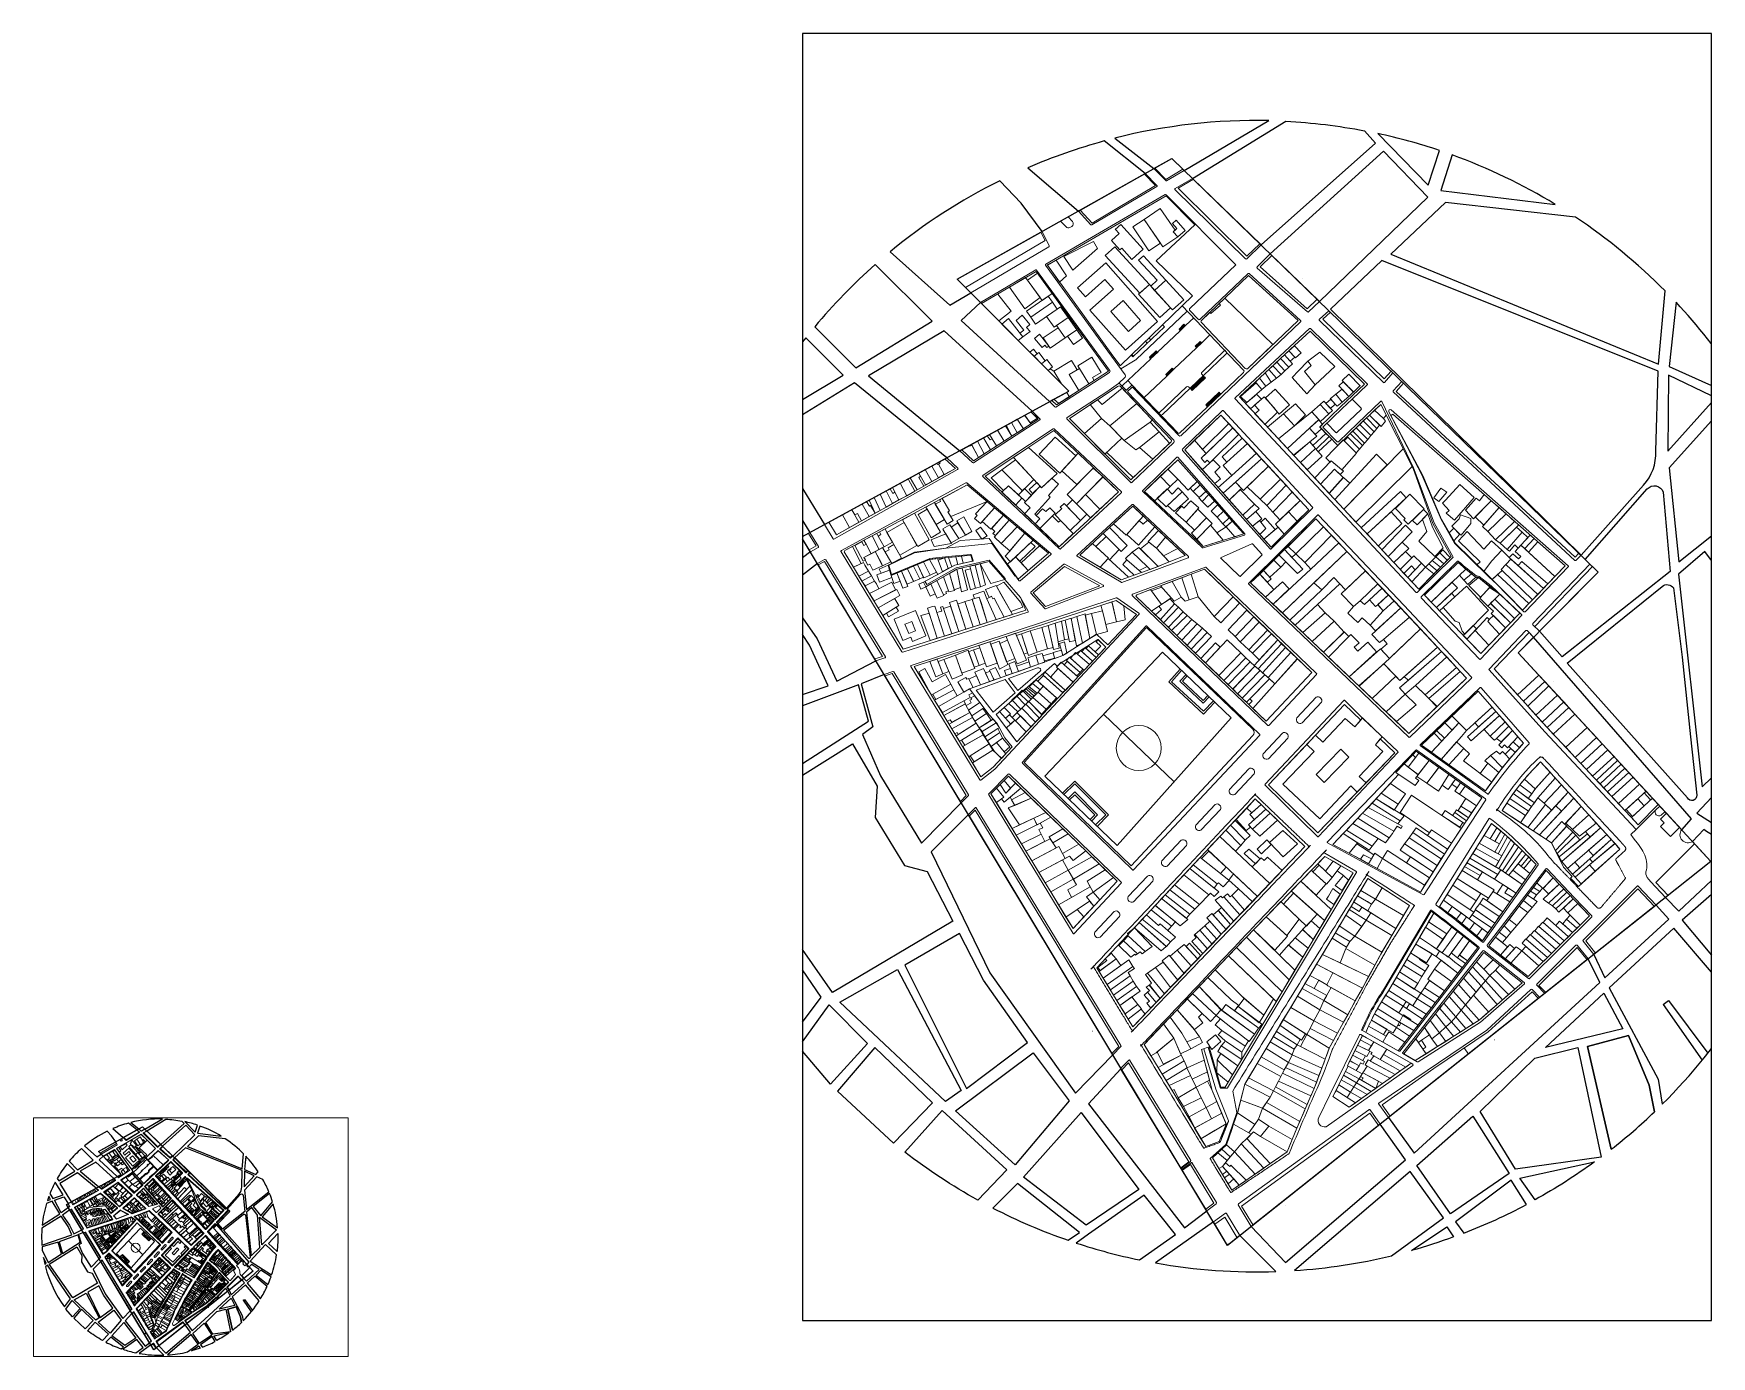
# Paper-space layout 'Layout1' of a CAD drawing. Header units: millimetres. Extents: x 26 to 1122, y 20 to 884.
# The model-space entities are those that its viewports show. They can reach past a viewport. Long polylines and large blocks are cut down to what shows.
import ezdxf

# ---------------------------------------------------------------- set-up
doc = ezdxf.new("R2010")
doc.units = ezdxf.units.MM
for name, color, linetype, lineweight in [('EDIFICAÇÕES', 250, 'Continuous', 15), ('POLIGONAL', 250, 'Continuous', 25), ('QUADRAS', 251, 'Continuous', 0)]:
    doc.layers.add(name, color=color, linetype=linetype, lineweight=lineweight)

msp = doc.modelspace()

# ---------------------------------------------------------------- linework, layer by layer
for points in [[(6121.6, 2475.8, 0.067625), (6021, 2464.4), (6046.4, 2444.5), (6058.2, 2451.1), (6066.3, 2443.2)], [(6184.1, 2469.2), (6191.3, 2461.1), (6116.5, 2394.6), (6071.7, 2438), (6132.7, 2475.4, -0.034481)], [(6233.1, 2456.3, 0.027805), (6192.8, 2467.4), (6225.6, 2433.6)], [(6040.7, 2441.3), (6013.9, 2462.5, 0.035174), (5964.1, 2445), (5997.1, 2416.7)], [(6241.4, 2453.4), (6233.9, 2430.1), (6308.8, 2421.1, 0.049788)], [(5973.4, 2403.4), (5959.8, 2421.8), (5945.7, 2436.5, 0.056869), (5874.1, 2390.1), (5913, 2355.2), (5926.8, 2363.3), (5917.9, 2372.2)], [(6321.9, 2412.8), (6237.1, 2422.4), (6201.4, 2388.5), (6376.2, 2316.6), (6380.5, 2364.5, 0.050568)], [(5901.6, 2344.7), (5864.3, 2381.7, 0.037712), (5824.8, 2341.1), (5851.7, 2314.2)], [(6376, 2312), (6195.4, 2384.4), (6161.8, 2352.6), (6325.6, 2191.8), (6366.5, 2237.6, 0.194214), (6374.5, 2259.7)], [(6387.7, 2357.1), (6383.2, 2315.2), (6418.9, 2299.1), (6426.8, 2307.8, 0.041864)], [(5818.9, 2333.9, 0.038594), (5786.4, 2285.8), (5791.7, 2278.5), (5843.4, 2309.5)], [(6460.7, 2244.1, 0.028617), (6442, 2282.8), (6422, 2292), (6383.1, 2249), (6389.6, 2187.5)], [(5780.4, 2275, 0.026601), (5763.7, 2238.6), (5772.6, 2222.8), (5805.9, 2234)], [(6472.5, 2211.8, 0.019108), (6462.9, 2238.9), (6410.9, 2197.6), (6435.1, 2167.3)], [(5760.3, 2229.7, 0.009883), (5755.4, 2215.7), (5765.8, 2219.7)], [(5794.7, 2173.6), (5771, 2214.5), (5752.7, 2206.9, 0.047261), (5739, 2137.3)], [(6474.3, 2205.7), (6439.7, 2164.2), (6488.4, 2129.6, 0.05159)], [(6486.7, 2053.4), (6459.1, 2079), (6489.4, 2111.6, -0.038773)], [(6485.4, 2043.7), (6450.5, 2075.6), (6401.2, 2023.2), (6469.7, 1979.2, 0.04416)], [(5742.7, 2034.8, 0.014877), (5747.3, 2012.9), (5751.6, 2016.4)], [(5809.8, 1877.5), (5829.1, 1902.9), (5755.6, 2010.3), (5749.2, 2005.3, 0.094831)], [(6435.5, 1994.1), (6420.4, 1978.4), (6457.7, 1948.2, 0.017958), (6467.7, 1973.3)], [(6416.2, 1974.8), (6391.6, 1953.3), (6433.9, 1902.8, 0.029644), (6455, 1942.1)], [(6386.2, 1948.1), (6344, 1909), (6376, 1849.5), (6378.7, 1833, 0.054588), (6430.1, 1896.7)], [(6370.2, 1845.5), (6356.6, 1878), (6329.8, 1870.7), (6345.4, 1803.6, 0.024869), (6373.6, 1828.1)], [(6235.8, 1758.8), (6213.9, 1789), (6138.3, 1724.3, 0.042747), (6201.8, 1734)], [(6334.5, 1795.4, -0.030711), (6295.6, 1770.6), (6285.7, 1784.8)], [(5957.3, 1781.3), (5941.2, 1765.2, 0.035637), (5990.5, 1744.1), (5997.8, 1749.3)], [(6290, 1767.5), (6279.9, 1783.3), (6243.6, 1756.1), (6249.1, 1748.8, 0.029901)], [(6040, 1773.5), (6003.8, 1748), (5995.7, 1742.3, 0.028453), (6037.1, 1731.3), (6060.6, 1747.9)], [(6102.7, 1747.2), (6094.6, 1740.8), (6085.4, 1756.1), (6047.6, 1729.3, 0.052484), (6126.2, 1723.7)], [(6242.3, 1746.3, -0.019208), (6214.8, 1737.4), (6237.8, 1753)]]:
    msp.add_lwpolyline(points, format="xyb", close=True)
for points in [[(6225.5, 2425.7), (6196.5, 2455.9), (6122.5, 2388.8), (6154.6, 2357.6)], [(5933.1, 2356.9), (5920.4, 2345.3), (5978.2, 2292.2), (5990.8, 2299.1), (5986.1, 2303.8), (5977.3, 2312.6), (5973, 2316.9), (5968.2, 2321.8), (5965.3, 2324.6)], [(5909.5, 2338.5), (5860, 2309.1), (5919.6, 2260.1), (5967, 2286)], [(5850.9, 2304.4), (5795.4, 2270.6), (5831.2, 2211.8), (5911.1, 2255.5)], [(5826.6, 2186.3), (5804.1, 2169.1), (5826.4, 2137.2), (5839.3, 2109.6), (5864.8, 2122.8)], [(6294.6, 2138.3), (6284.5, 2128.1), (6339.5, 2068.6), (6339.5, 2068.6), (6343.1, 2064.7), (6391.4, 2012.4), (6397.9, 2019.6)], [(5870.2, 2113.9), (5855.1, 2107.7), (5862.8, 2079.7), (5856.1, 2074.7), (5867.8, 2047.6), (5894.6, 2003.7), (5920.6, 2030)], [(5925.2, 2022.4), (5900.8, 1997.9), (5939.2, 1918.9), (5995.3, 1840.3), (6019.7, 1865.4)], [(6407.6, 2011.3), (6405.8, 2012.5), (6398.4, 2004.8), (6410.5, 1991.7), (6380.9, 1968.2), (6389.5, 1959.2), (6429.4, 1996.9)], [(6383, 1954), (6374.7, 1963.2), (6334, 1930.9), (6341.1, 1915.7)], [(6337.8, 1912.5), (6330.3, 1928), (6199.8, 1824.3), (6216.5, 1801.1)], [(6081, 1763.4), (6024.9, 1856.2), (6003.7, 1833.3), (6066.5, 1752.3)], [(6210.8, 1796.7), (6194.4, 1820), (6110.1, 1753.1), (6132.5, 1729.7)]]:
    msp.add_lwpolyline(points, close=True)
for points in [[(6382.8, 2309.4), (6382.3, 2259.8), (6413.6, 2294.7), (6382.8, 2309.4)], [(5822.3, 2194.2), (5799.8, 2177.4), (5778.5, 2216.9), (5808.4, 2228.3), (5821.7, 2206.6)], [(6389.2, 2179.4), (6404.7, 2040.4), (6431.8, 2066.5), (6424.5, 2169.7), (6406.4, 2194.3), (6389.2, 2179.4)], [(6438.5, 2075.1), (6430.6, 2162.9), (6484.8, 2123.2), (6438.5, 2075.1)], [(6298.4, 2142.1), (6313.3, 2125.4)], [(5792.7, 2084.4), (5804.1, 2047.5), (5859.9, 2083.4), (5853.5, 2107.1), (5792.7, 2084.4)], [(5761.3, 2013.4), (5849.5, 2068.6), (5865.7, 2040.9), (5864.2, 2020.4), (5883.5, 1989), (5898.3, 1985.1), (5915.1, 1952.7), (5836.5, 1906.1), (5761.3, 2013.4)], [(5883.8, 1923.8), (5923.9, 1843.3), (5963.9, 1873.3), (5935.2, 1914.1), (5919.4, 1944.5), (5883.8, 1923.8)], [(5841.3, 1899.8), (5878.9, 1921.1), (5920.4, 1842.1), (5910.2, 1834.8), (5841.3, 1899.8)], [(5814.4, 1870.4), (5834.3, 1898), (5859.4, 1872.7), (5835.2, 1846.2), (5814.4, 1870.4)], [(6352.9, 1882.3), (6302.4, 1870.1), (6340.4, 1905.6), (6352.9, 1882.3)], [(6379.2, 1898.3), (6382.8, 1900.8), (6408.4, 1866.3)], [(6379.2, 1898.3), (6404.8, 1861.8)], [(6345.4, 1803.6), (6329.8, 1870.7), (6356.6, 1878), (6370.2, 1845.5), (6373.6, 1828.1)], [(5876.3, 1807.6), (5901.7, 1833.9), (5864, 1870.2), (5839.6, 1841.6), (5876.3, 1807.6)], [(5955.8, 1793.5), (5916.9, 1828.7), (5967.6, 1866.6), (5991, 1835.2), (5955.8, 1793.5)], [(6259.6, 1828.2), (6295.3, 1863.2), (6323.6, 1870.2), (6338.7, 1798.5), (6282.8, 1790.5), (6259.6, 1828.2)], [(6036.7, 1777.4), (6002.3, 1754), (5961.2, 1785.4), (5998.9, 1827.6), (6036.7, 1777.4)], [(6218.3, 1793), (6254.8, 1825.3), (6278.7, 1787.8), (6240.2, 1761.3), (6218.3, 1793)]]:
    msp.add_lwpolyline(points)
for points in [[(6328.4, 2189.1), (6368.9, 2235.1, -0.577241), (6379.3, 2233), (6383.9, 2181.2), (6313.3, 2125.4), (6298.4, 2142.1), (6336.9, 2180.8), (6328.4, 2189.1)], [(6316.6, 2121.2), (6378.6, 2171.4, -0.438724), (6386.1, 2170.4), (6391.6, 2125.2), (6397.1, 2073.2), (6401.2, 2035, -0.820833), (6395.1, 2033.2), (6316.6, 2121.2)], [(5738, 2074.2), (5833.5, 2106.4), (5821.4, 2133.1), (5799.1, 2166.3), (5738.2, 2127.8, 0.035858), (5738, 2074.2)], [(5789.6, 2083.8), (5738.4, 2068.6, 0.007149), (5739.4, 2057.9), (5757.7, 2018.6), (5800.8, 2046.1), (5789.6, 2083.8)], [(5883.7, 1801.7), (5908, 1829), (5950.3, 1790.1), (5931.4, 1770.4, -0.037967), (5883.7, 1801.7)]]:
    msp.add_lwpolyline(points, format="xyb")
at = {"layer": 'EDIFICAÇÕES'}
msp.add_line((6291, 1916.4), (6331.1, 1956.1), dxfattribs=at)
for points in [[(6050.6, 2418.4), (6040.1, 2411.1), (6052.4, 2393.4), (6062.2, 2399.9), (6059.1, 2403.2), (6060.3, 2404.3)], [(6004.6, 2352), (6027.8, 2325.9), (6048.9, 2344.6), (6015, 2382.9), (5996.6, 2366.6), (6001.8, 2360.7), (6014.5, 2371.9), (6020.1, 2365.6)], [(5944.4, 2362.5), (5933.8, 2356.2), (5945.1, 2344.9), (5953.2, 2351.2)], [(5956.4, 2345.3), (5960.4, 2348.6), (5965.4, 2342.5), (5963.3, 2340.7), (5965.6, 2337.9), (5960.8, 2334.5), (5958.9, 2336.9), (5961.4, 2338.8)], [(5951.5, 2346.4), (5947.1, 2342.9), (5957.8, 2332.2), (5960.8, 2334.5)], [(5967.7, 2326.4), (5965.3, 2324.6), (5968.2, 2321.8), (5970.1, 2323.3)], [(5971.2, 2324.2), (5968.2, 2321.8), (5973, 2316.9), (5975.4, 2318.8)], [(5976.5, 2319.6), (5973, 2316.9), (5977.3, 2312.6), (5980.2, 2314.9)], [(5981.1, 2312.1), (5978.7, 2313.7), (5977.3, 2312.6), (5986.1, 2303.8)], [(5997.3, 2299.4), (5991, 2309.8), (5996.3, 2313), (5992.6, 2319.1), (5981.1, 2312.1), (5986.1, 2303.8), (5990.8, 2299.1), (5979.7, 2293), (5982.8, 2290)], [(6115.5, 2307.5), (6119.1, 2310.9), (6123.1, 2304.8), (6119.6, 2302.2)], [(5962, 2283.3), (5957.1, 2280.7), (5961.2, 2274.5), (5966.1, 2277.6)], [(5966.1, 2285.5), (5962.1, 2283.3), (5965.6, 2278.4), (5970.3, 2281.4)], [(5940.7, 2267.9), (5939.4, 2267.1), (5937.6, 2269.9), (5935.1, 2268.6), (5939.7, 2260.6), (5943.7, 2263.2)], [(5949.4, 2276.4), (5944.2, 2273.6), (5948.5, 2266.3), (5953.7, 2269.7)], [(5953.3, 2278.6), (5949.9, 2276.7), (5953.7, 2269.7), (5955.2, 2270.7), (5957, 2271.8)], [(5957.1, 2280.7), (5953.3, 2278.6), (5957, 2271.8), (5961.2, 2274.5)], [(5927.5, 2263.8), (5926.2, 2263.1), (5925.9, 2263.6), (5920.8, 2260.8), (5928.6, 2253.5), (5931.9, 2255.6)], [(5931.1, 2266.4), (5927.2, 2264.3), (5931.9, 2255.6), (5935.6, 2258)], [(5935.1, 2268.6), (5931.1, 2266.4), (5935.6, 2258), (5939.7, 2260.6)], [(5901.3, 2250.1), (5897, 2247.8), (5901.4, 2240), (5905.6, 2242.3)], [(5905.7, 2251.4), (5905, 2251), (5904.6, 2251.9), (5901.3, 2250.1), (5905.6, 2242.3), (5909.5, 2244.5)], [(5909.9, 2254.8), (5906.2, 2252.8), (5906.8, 2251.9), (5905.7, 2251.4), (5909.4, 2244.6), (5916.7, 2248.5)], [(6113.5, 2258.4), (6116.8, 2254.8), (6091.7, 2232.4), (6088.5, 2236), (6097.5, 2243.9)], [(5880.7, 2238.8), (5875.6, 2236), (5879.8, 2227.9), (5884.9, 2230.7)], [(5885.9, 2241.7), (5880.7, 2238.8), (5884.9, 2230.7), (5890.2, 2233.7)], [(5892.8, 2242.6), (5894, 2243.5), (5892.9, 2245.5), (5887.1, 2242.3), (5891.8, 2234.6), (5896.1, 2237)], [(5897, 2247.8), (5892.9, 2245.5), (5897.3, 2237.7), (5901.4, 2240)], [(5908.1, 2228.9), (5924.5, 2237.7), (5937.4, 2226.9), (5913.7, 2217.2), (5911.8, 2220.2), (5912.9, 2220.9)], [(5861.3, 2224.2), (5860.5, 2223.8), (5858.7, 2226.8), (5855.9, 2225.2), (5860.4, 2217.1), (5864.2, 2219.2)], [(5863.7, 2229.5), (5860.3, 2227.7), (5864.2, 2219.2), (5865.8, 2220.1), (5867.6, 2221.1)], [(5867.6, 2231.7), (5863.7, 2229.5), (5867.6, 2221.1), (5871.4, 2223.2)], [(5871.6, 2233.9), (5867.6, 2231.7), (5871.4, 2223.2), (5875.6, 2225.6)], [(5877.2, 2232.9), (5875.8, 2232.1), (5874.1, 2235.2), (5871.6, 2233.9), (5875.6, 2225.6), (5879.8, 2227.9)], [(5843, 2218.2), (5834.1, 2213.3), (5839.1, 2205.2), (5847.6, 2209.9)], [(5849.1, 2221.5), (5843, 2218.2), (5847.6, 2209.9), (5853.7, 2213.3)], [(5855.9, 2225.2), (5849.1, 2221.5), (5851, 2218.1), (5852.7, 2219.1), (5855.4, 2214.3), (5860.4, 2217.1)], [(6075.1, 2221.8), (6067.5, 2213.4), (6072.9, 2208.1), (6080.8, 2216.2)], [(6140.1, 2214), (6131.6, 2205.6), (6125.9, 2212.2), (6134.4, 2220.2)], [(5820.8, 2206.1), (5816.2, 2203.6), (5821.2, 2195.4), (5825.8, 2197.9)], [(5862.3, 2204.4), (5857, 2201.6), (5858.4, 2199.1), (5861.7, 2192.8), (5866.9, 2195.6)], [(5866.3, 2204.3), (5865.4, 2206.1), (5862.3, 2204.4), (5866.9, 2195.6), (5870.1, 2197.3)], [(6099.4, 2203.9), (6091.7, 2201.6), (6087.6, 2206.5), (6093.6, 2210.3)], [(6139.2, 2192.7), (6157.2, 2210.4), (6162.5, 2204.9), (6145, 2187.1)], [(6145, 2187.1), (6162.5, 2204.9), (6167.4, 2199.8), (6149.1, 2182.6)], [(5850.2, 2184), (5844.1, 2194), (5844.5, 2194.9), (5849.6, 2197.6), (5855.2, 2186.3)], [(6134.2, 2197.6), (6139.2, 2192.7), (6136.6, 2190.4), (6131.8, 2195.5)], [(5885.4, 2183), (5881.5, 2181.4), (5885.2, 2172.8), (5889.4, 2174.6)], [(5889.4, 2184.7), (5885.4, 2183), (5889.3, 2174.9), (5889.4, 2174.6), (5893.5, 2176.4)], [(5891.9, 2185.7), (5889.4, 2184.7), (5893.5, 2176.4), (5895.8, 2177.4)], [(5895.9, 2187.4), (5891.9, 2185.7), (5895.9, 2177.3), (5896.1, 2177), (5900.2, 2178.7)], [(5899.9, 2189.1), (5895.9, 2187.4), (5900.2, 2178.7), (5904.4, 2180.8)], [(5909.6, 2190.1), (5905.5, 2188.6), (5908.2, 2181), (5912.1, 2183.1)], [(5912.3, 2190.3), (5909.6, 2190.1), (5912.1, 2183.1), (5914.4, 2184.3)], [(5917.1, 2190.8), (5912.3, 2190.3), (5914.4, 2184.3), (5916.3, 2185.4), (5918.3, 2185.8)], [(5920.8, 2191.2), (5917.1, 2190.8), (5918.3, 2185.8), (5921.8, 2186.6)], [(5926.8, 2191.8), (5920.8, 2191.2), (5921.8, 2186.6), (5927.9, 2187.9)], [(5949.1, 2175.9), (5938.9, 2187.6), (5933, 2186.2), (5940, 2173.3)], [(6118.1, 2181.8), (6124.8, 2188.6), (6129.4, 2184.1), (6122.2, 2177.4)], [(6132.7, 2187.4), (6128.1, 2192), (6124.8, 2188.6), (6129.4, 2184.1)], [(5875.3, 2174.3), (5860.7, 2166.8), (5863.6, 2161.9), (5877.7, 2169.1)], [(5878.5, 2180.2), (5874.7, 2178.6), (5875.2, 2177.3), (5876.6, 2173.3), (5880.6, 2174.8)], [(5881.5, 2181.4), (5878.5, 2180.2), (5882.4, 2170.2), (5885.7, 2171.4)], [(5904.7, 2175.2), (5900.7, 2173), (5903.6, 2166.6), (5904.8, 2163.7), (5909.1, 2165.5), (5908.9, 2165.9)], [(5908.9, 2177.6), (5904.7, 2175.2), (5908.9, 2165.9), (5910.9, 2166.8), (5910.4, 2167.8), (5912.3, 2168.5)], [(5912.8, 2179.8), (5908.9, 2177.6), (5912.5, 2167.9), (5916.1, 2168.8)], [(6151, 2173.8), (6130.4, 2154.1), (6135.3, 2149.4), (6156.1, 2169.1)], [(6156.1, 2169.1), (6135.3, 2149.4), (6138.7, 2146.1), (6167.9, 2173.2), (6164.1, 2177.3)], [(5923, 2161.5), (5921.6, 2161), (5918.3, 2160), (5923.6, 2143.4), (5928.3, 2144.9)], [(5927.6, 2162.9), (5926.2, 2162.5), (5923, 2161.5), (5928.3, 2144.9), (5932.9, 2146.4)], [(5932.3, 2164.4), (5930.9, 2164), (5927.6, 2163), (5932.9, 2146.4), (5937.6, 2147.9)], [(6231.1, 2157.6), (6233.1, 2155.5), (6243.1, 2164.6), (6241, 2166.9)], [(5899.6, 2154), (5898.3, 2153.6), (5894.1, 2152.3), (5900.3, 2136), (5904.9, 2137.5)], [(5903.3, 2158.6), (5901.8, 2158.3), (5898.5, 2157.2), (5904.9, 2137.5), (5909.6, 2138.9)], [(5908.6, 2158.3), (5906.9, 2157.8), (5907.8, 2155.3), (5906.1, 2154.9), (5904.7, 2154.4), (5909.6, 2138.9), (5914.3, 2140.4)], [(5913.6, 2158.5), (5912.3, 2158.1), (5909, 2157), (5914.3, 2140.4), (5918.9, 2141.9)], [(6153.3, 2159.6), (6138.7, 2146.1), (6143.8, 2141.3), (6158.3, 2154.2)], [(6158.3, 2154.2), (6143.8, 2141.3), (6149.8, 2135.5), (6164.2, 2148.7)], [(6284.5, 2128.1), (6294.6, 2138.3), (6291.6, 2141.3), (6268.8, 2117.5), (6284.1, 2100.6), (6298.1, 2113.4)], [(6244.2, 2118.5), (6237.8, 2125.4), (6217.4, 2106.6), (6223.8, 2100.5)], [(6301.9, 2109.3), (6298.1, 2113.4), (6284.1, 2100.6), (6287.9, 2096.4)], [(6304.5, 2106.5), (6301.9, 2109.3), (6287.9, 2096.4), (6290.8, 2093.2)], [(6310.2, 2100.3), (6304.5, 2106.5), (6290.8, 2093.2), (6296.1, 2087.3)], [(5963.3, 2104.2), (5962.7, 2104.8), (5960.9, 2103.1), (5966.2, 2097.7), (5968.3, 2099.8)], [(5963.7, 2105.3), (5961.8, 2103.5), (5967.1, 2098.8), (5969.2, 2100.9)], [(6314.3, 2095.9), (6310.2, 2100.3), (6296.1, 2087.3), (6300.1, 2082.8)], [(6317.6, 2092.3), (6314.3, 2095.9), (6300.1, 2082.8), (6303.4, 2079.2), (6303.4, 2079.2)], [(5937, 2088.4), (5937, 2088.4), (5934.6, 2091.6), (5927.4, 2086.9), (5929.5, 2083.4)], [(5940.1, 2083.9), (5940.1, 2083.9), (5937, 2088.4), (5929.5, 2083.4), (5929.5, 2083.4), (5932.3, 2078.9)], [(5943.3, 2082.2), (5941.4, 2084.7), (5936.7, 2081.7), (5932.3, 2078.9), (5934.2, 2076.5)], [(6171.5, 2085.2), (6177.7, 2079.7), (6181.6, 2084.1), (6171.1, 2094.3), (6152, 2074.1), (6156.8, 2069.6)], [(5934.9, 2074.4), (5932.6, 2078.4), (5920.8, 2071), (5922.9, 2067.6)], [(5945.8, 2075.9), (5944.5, 2078.6), (5936, 2073.2), (5937.8, 2070.5)], [(6151.1, 2063.6), (6146.3, 2068), (6121.4, 2041.8), (6153.5, 2010.3), (6179.4, 2037), (6175.1, 2041.1), (6154.8, 2019.5), (6130.7, 2042.1)], [(6157.8, 2043.2), (6173.9, 2059.8), (6168.6, 2065.1), (6152.4, 2048.5)], [(6204, 2062.6), (6194.4, 2071.8), (6191.2, 2067.9), (6196.1, 2063.5), (6180.7, 2047.1), (6185.1, 2043)], [(6266.4, 2060.9), (6274.3, 2052.9), (6278.9, 2058.7), (6276.1, 2061.8), (6274.3, 2063.6), (6272.5, 2061.8), (6270.4, 2063.8)], [(6186.7, 1990.2), (6190.9, 1997), (6195.9, 1993.6), (6195.4, 1992.7), (6192.4, 1987.1)], [(6223.4, 1976.1), (6220.6, 1971.7), (6192.4, 1987.1), (6195.9, 1993.6)], [(6317, 1958.1), (6323.4, 1964.2), (6331.1, 1956.1), (6325, 1950.1)], [(6237.9, 1944.3), (6226, 1952.2), (6224, 1948.7), (6235.5, 1940.7)], [(6229.3, 1957.9), (6226, 1952.2), (6237.9, 1944.3), (6241.1, 1948.9)], [(6040.7, 1932.8), (6029.7, 1943.1), (6029.2, 1944.5), (6033.7, 1948.4), (6045.4, 1936)], [(6227.8, 1936.8), (6220.1, 1942), (6217.6, 1937.7), (6231, 1929.5), (6233.2, 1933.1), (6233.2, 1933.1)], [(6224, 1948.7), (6220.1, 1942), (6231.2, 1934.5), (6235.5, 1940.7)], [(6244.9, 1945.9), (6241.1, 1948.9), (6235.6, 1941.1), (6231.2, 1934.5), (6234.9, 1931.9)], [(6248.8, 1942.9), (6244.9, 1945.9), (6234.9, 1931.9), (6236.9, 1930.6), (6238.8, 1929.2)], [(6252.7, 1939.7), (6248.8, 1942.9), (6240.8, 1932), (6244.9, 1928.8), (6246.2, 1930.6)], [(6214.2, 1931.9), (6211.7, 1927.7), (6223.8, 1920), (6226.1, 1923.7), (6220.1, 1927.6), (6220.3, 1928.1)], [(6228.3, 1931.2), (6217.6, 1937.7), (6214.2, 1931.9), (6224.7, 1925.4)], [(6239.8, 1928.6), (6233.2, 1933.1), (6231, 1929.5), (6245.1, 1918.6), (6248, 1922.3), (6243.2, 1925.9)], [(6251.5, 1926.8), (6246.2, 1930.6), (6244.9, 1928.8), (6250, 1924.9)], [(6258.2, 1935.5), (6252.7, 1939.7), (6246.2, 1930.5), (6251.5, 1926.8)], [(6262.1, 1932.2), (6257.2, 1926.1), (6262, 1921.3), (6268.1, 1927.4)], [(6207, 1919.6), (6204.9, 1915.9), (6216.6, 1908.3), (6218.9, 1912)], [(6209.6, 1924), (6207, 1919.6), (6218.9, 1912), (6221.5, 1916.4)], [(6211.7, 1927.7), (6209.6, 1924), (6221.5, 1916.4), (6223.8, 1920)], [(6240.9, 1913.2), (6229.8, 1921.3), (6225.5, 1914.7), (6236.3, 1907.1)], [(6234.1, 1927.1), (6229.8, 1921.3), (6240.9, 1913.2), (6245.1, 1918.6)], [(6260.3, 1910.3), (6252.1, 1919.6), (6248.8, 1915.4), (6257, 1906.3)], [(6254.7, 1922.9), (6252.1, 1919.6), (6260.3, 1910.3), (6263.1, 1913.7)], [(6262, 1921.3), (6257.2, 1926.1), (6254.7, 1922.9), (6263.1, 1913.7), (6266, 1917.2)], [(6272.6, 1923.9), (6268.1, 1927.4), (6262, 1921.3), (6266, 1917.2), (6269.6, 1920.7)], [(6269.6, 1920.7), (6266, 1917.2), (6278.3, 1904.7), (6282.3, 1908.2)], [(6272.6, 1923.9), (6269.6, 1920.7), (6282.3, 1908.2), (6287.1, 1912.4)], [(6202.6, 1912), (6199.9, 1907.3), (6211.3, 1900.1), (6215.7, 1897.3), (6218.6, 1901.9)], [(6233, 1902.8), (6223.3, 1909.1), (6220.9, 1905.5), (6230.3, 1899.4)], [(6226.6, 1913.9), (6223.3, 1909.1), (6233, 1902.8), (6236.3, 1907.1)], [(6245.5, 1911.2), (6242.1, 1906.9), (6250, 1897.9), (6253.6, 1902.2)], [(6248.8, 1915.4), (6245.5, 1911.2), (6253.6, 1902.2), (6255.4, 1904.4), (6257, 1906.3)], [(6260.3, 1910.3), (6255.4, 1904.4), (6265.1, 1893.3), (6270.8, 1898.2)], [(6263.1, 1913.7), (6260.3, 1910.3), (6270.8, 1898.2), (6274.3, 1901.3)], [(6266, 1917.2), (6263.1, 1913.7), (6274.3, 1901.3), (6278.3, 1904.7)], [(6195.2, 1900), (6192.6, 1895.5), (6206.9, 1886.6), (6209.2, 1891)], [(6197.9, 1904.3), (6195.2, 1900), (6206.6, 1892.7), (6209.4, 1897)], [(6199.9, 1907.3), (6197.9, 1904.3), (6209.4, 1897), (6211.3, 1900.1)], [(6209.4, 1897), (6206.6, 1892.7), (6209.2, 1891), (6209.5, 1891.5), (6214.3, 1888.4), (6214, 1888), (6219.1, 1884.7), (6222.1, 1888.7), (6209.4, 1897)], [(6215.7, 1897.3), (6213.5, 1898.7), (6211.5, 1895.6), (6222.1, 1888.7), (6224.5, 1891.8)], [(6218.6, 1901.9), (6215.7, 1897.3), (6224.5, 1891.8), (6227.8, 1896.1)], [(6220.9, 1905.5), (6218.6, 1901.9), (6227.8, 1896.1), (6230.3, 1899.4)], [(6235.9, 1899), (6233.2, 1895.7), (6241, 1886.9), (6243.7, 1890.2)], [(6239.4, 1903.5), (6235.9, 1899), (6243.7, 1890.2), (6247.3, 1894.5)], [(6242.1, 1906.9), (6239.4, 1903.5), (6247.3, 1894.5), (6250, 1897.9)], [(6250, 1897.9), (6247.3, 1894.5), (6255.1, 1885.5), (6259, 1888)], [(6255.4, 1904.4), (6250, 1897.9), (6259, 1888), (6265.1, 1893.3)], [(6188.6, 1887.9), (6186.7, 1884), (6196.5, 1878.5), (6198.6, 1882.1)], [(6190.7, 1892.1), (6188.6, 1887.9), (6199.2, 1881.7), (6202.8, 1879.6), (6204.9, 1883.1)], [(6192.6, 1895.5), (6190.7, 1892.1), (6204.9, 1883.1), (6206.9, 1886.6)], [(6209.2, 1891), (6206.9, 1886.6), (6216.3, 1881.1), (6219.1, 1884.7)], [(6227, 1887.8), (6223.4, 1883.2), (6228.2, 1875.8), (6233.2, 1879.6)], [(6230.4, 1892.1), (6227, 1887.8), (6233.2, 1879.6), (6237.3, 1883.6)], [(6241, 1886.9), (6233.2, 1895.7), (6230.4, 1892.1), (6237.3, 1883.6)], [(6241, 1886.9), (6237.3, 1883.6), (6242.3, 1877.4), (6246.8, 1880.2)], [(6243.7, 1890.2), (6241, 1886.9), (6246.8, 1880.2), (6250.3, 1882.5), (6250.3, 1882.5)], [(6247.3, 1894.5), (6243.7, 1890.2), (6250.3, 1882.5), (6255.1, 1885.5)], [(6181.3, 1875.1), (6179.6, 1871.6), (6186.8, 1868.1), (6188.6, 1871.2)], [(6185.4, 1876.4), (6182.7, 1878), (6181.3, 1875.1), (6188.6, 1871.2), (6190.1, 1873.8)], [(6198.3, 1877.5), (6186.7, 1884), (6184.9, 1879.9), (6196.1, 1873.6)], [(6210.5, 1873.6), (6203.3, 1878.1), (6199.9, 1880.3), (6198.3, 1877.5), (6196.1, 1873.6), (6206.2, 1868)], [(6207.9, 1886), (6207.4, 1885.1), (6207, 1884.3), (6205.9, 1884.9), (6204.9, 1883.1), (6213.6, 1877.6), (6216.3, 1881.1), (6207.9, 1886)], [(6217.6, 1875.8), (6209.7, 1865.9), (6217.3, 1861.5), (6224.3, 1866)], [(6226.6, 1878.3), (6223.4, 1883.2), (6217.6, 1875.8), (6219.3, 1873.4), (6221.3, 1874.8), (6221.3, 1874.8)], [(6228.2, 1875.8), (6226.6, 1878.3), (6221.3, 1874.8), (6224.2, 1870.4), (6222.2, 1869.1), (6224.3, 1866), (6231.7, 1870.7)], [(6233.2, 1879.6), (6228.2, 1875.8), (6231.7, 1870.7), (6237.2, 1874.1)], [(6237.3, 1883.6), (6233.2, 1879.6), (6237.2, 1874.1), (6242.3, 1877.4)], [(6176.3, 1865), (6174.6, 1861.5), (6176.1, 1860.6), (6178.3, 1859.4), (6180.5, 1858.1), (6181.5, 1860.1), (6183.3, 1859.3), (6184, 1860.9)], [(6177.8, 1868.1), (6176.3, 1865), (6183, 1861.5), (6184.7, 1864.6)], [(6182.5, 1870.2), (6179.6, 1871.6), (6177.8, 1868.1), (6185.6, 1864.2), (6187.6, 1867.7)], [(6198.7, 1868.9), (6190.1, 1873.8), (6186.8, 1868.1), (6189, 1866.9), (6188.3, 1865.7), (6194.4, 1862.3)], [(6190.5, 1864.5), (6190.2, 1864.7), (6187.9, 1861.1), (6204.2, 1852.4), (6207.5, 1854.8)], [(6196.5, 1865.6), (6194.4, 1862.3), (6207.5, 1854.8), (6211.1, 1857.3)], [(6198.7, 1868.9), (6196.5, 1865.6), (6211.1, 1857.3), (6214.6, 1859.8)], [(6171.7, 1854.5), (6170.4, 1852), (6178.9, 1847.1), (6180.5, 1849.6)], [(6173.4, 1857.9), (6171.7, 1854.5), (6180.5, 1849.6), (6182.6, 1852.8)], [(6174.6, 1861.5), (6172.9, 1858.1), (6173.4, 1857.9), (6178.7, 1855), (6180.5, 1858.1)], [(6183.1, 1853.6), (6181.5, 1851.2), (6183.2, 1850.2), (6183.1, 1850), (6182.2, 1848.6), (6191.4, 1843.4), (6193.3, 1848)], [(6191, 1855.1), (6185.8, 1857.9), (6183.1, 1853.6), (6195.9, 1846.5), (6200.8, 1850)], [(6186.4, 1862), (6185.2, 1859.9), (6184.5, 1858.7), (6185.8, 1857.9), (6191, 1855.1), (6200.8, 1850), (6204.2, 1852.4)], [(6167.3, 1845.6), (6165.5, 1842), (6172.8, 1837.4), (6175, 1841)], [(6168.9, 1848.9), (6167.3, 1845.6), (6175, 1841), (6177.1, 1844.3)], [(6170.4, 1852), (6168.9, 1848.9), (6177.1, 1844.3), (6178.9, 1847.1)], [(6177.1, 1844.3), (6175, 1841), (6182.1, 1836.7), (6185.8, 1839.4)], [(6178.9, 1847.1), (6177.1, 1844.3), (6185.8, 1839.4), (6188.5, 1841.3)], [(6180.5, 1849.6), (6178.9, 1847.1), (6188.5, 1841.3), (6191.4, 1843.4)], [(6165, 1841), (6163.5, 1838), (6174.1, 1831), (6178.3, 1834), (6165.5, 1842)], [(6175, 1841), (6172.8, 1837.4), (6178.3, 1834), (6182.1, 1836.7)], [(6117.4, 1830.5), (6114.9, 1823.2), (6121.6, 1818.7), (6136.9, 1810), (6139.9, 1817.3)], [(6098.5, 1820), (6097.4, 1816.6), (6093.9, 1806.4), (6099.2, 1801.9), (6103.6, 1807.2), (6103.6, 1807.1), (6107.3, 1810.6), (6110.1, 1813.4)], [(6107.3, 1810.6), (6103.6, 1807.1), (6118.2, 1791.3), (6122.4, 1794.2)], [(6116.2, 1811.9), (6111.5, 1815), (6107.5, 1810.7), (6107.3, 1810.6), (6122.4, 1794.2), (6133.6, 1802)], [(6121.6, 1818.7), (6116.2, 1811.9), (6133.6, 1802), (6136.9, 1810)], [(6090.8, 1803.6), (6088.3, 1801.3), (6094.4, 1796.2), (6096.4, 1798.6)], [(6093.9, 1806.4), (6090.8, 1803.6), (6096.4, 1798.6), (6099.2, 1801.9)], [(6099.2, 1801.9), (6094.4, 1796.2), (6093.2, 1794.8), (6096, 1792.3), (6096.8, 1793.1), (6106.8, 1783.3), (6112.7, 1787.4)], [(6103.6, 1807.2), (6099.2, 1801.9), (6112.7, 1787.4), (6118.2, 1791.3)], [(6096.8, 1793.1), (6096, 1792.3), (6093.2, 1794.8), (6091.2, 1792.4), (6102.2, 1780.2), (6106, 1782.8), (6106.8, 1783.3)]]:
    msp.add_lwpolyline(points, close=True, dxfattribs=at)
for points in [[(6021.2, 2404.7), (6024.8, 2407.9), (6039.5, 2391.9), (6032.1, 2385.1), (6025.4, 2392.4), (6024.3, 2391.4), (6018.7, 2397.4), (6023.7, 2402), (6021.3, 2404.7)], [(6040.1, 2411.2), (6032.8, 2406.3), (6043.1, 2390.7), (6050.7, 2395.8), (6040.1, 2411.2)], [(6058.6, 2408.5), (6061, 2410.7), (6066.9, 2404.1), (6062.2, 2399.9), (6059.1, 2403.2), (6061.5, 2405.4), (6058.6, 2408.5)], [(5987.6, 2387.1), (5993.4, 2378), (6009.5, 2392.2), (6006.9, 2396.9), (5987.6, 2387.1)], [(6014.7, 2387.7), (6020.9, 2393.4), (6043.5, 2368.7), (6037.3, 2363), (6014.7, 2387.7)], [(5976.9, 2381.3), (5984.8, 2370.3), (5989.4, 2374.4), (5982.6, 2384.6), (5976.7, 2381.6), (5976.9, 2381.3)], [(6054.3, 2371.6), (6046.9, 2364.9), (6044.4, 2367.7), (6048.5, 2371.5), (6036.5, 2384.6), (6039.7, 2387.5), (6054.3, 2371.6)], [(5952, 2366.9), (5962.2, 2352.9), (5972.1, 2360.2), (5962.6, 2373.2), (5952, 2366.9)], [(5963.8, 2371.5), (5970.4, 2376.1), (5980, 2362.8), (5973.5, 2358.3), (5963.8, 2371.5)], [(6036.5, 2362.3), (6043.5, 2368.7), (6057.4, 2353.5), (6050.3, 2347.1), (6036.5, 2362.3)], [(6057.4, 2353.5), (6058.7, 2352.1), (6066, 2358.8), (6054.3, 2371.6), (6046.9, 2364.9), (6057.4, 2353.5)], [(6143.9, 2372.7), (6143.9, 2372.7)], [(5977.4, 2361.1), (5980.2, 2357.1), (5966, 2347.4), (5963.3, 2351.3), (5977.4, 2361.1)], [(6018.3, 2351.1), (6026.3, 2358.2), (6037.8, 2345.2), (6029.8, 2338.1), (6018.3, 2351.1)], [(5980.2, 2357.1), (5983.2, 2352.7), (5969.1, 2342.9), (5966, 2347.4), (5980.2, 2357.1)], [(5983.2, 2352.7), (5985.5, 2354.2), (5990.4, 2347.1), (5981.3, 2340.8), (5976.2, 2347.8), (5983.2, 2352.7)], [(5990.4, 2347.1), (5996, 2339), (5988.5, 2333.9), (5982.9, 2341.9), (5990.4, 2347.1)], [(5968.5, 2333.5), (5973.4, 2327.6), (5975.2, 2329.1), (5976.5, 2327.6), (5977.7, 2328.4), (5971.6, 2336.3), (5968.5, 2333.5)], [(5983.9, 2340.4), (5988.5, 2333.9), (5978.7, 2327.1), (5974, 2333.9), (5983.9, 2340.4)], [(5983.9, 2340.4), (5988.5, 2333.9)], [(5996, 2339), (5999.8, 2333.6), (5993.9, 2329.5), (5990.1, 2335), (5996, 2339)], [(5965.3, 2324.6), (5967.7, 2326.4), (5970.1, 2323.3), (5968.2, 2321.8)], [(6134.6, 2325.3), (6131.8, 2322.7), (6135.6, 2318.6), (6138.5, 2321.3)], [(6138.3, 2328.7), (6134.6, 2325.3), (6139, 2320.7), (6142.7, 2324), (6138.3, 2328.7)], [(6134.6, 2325.3), (6138.5, 2321.3)], [(5975.4, 2318.8), (5971.2, 2324.2), (5968.2, 2321.8)], [(5973, 2316.9), (5976.5, 2319.6), (5980.2, 2314.9), (5977.3, 2312.6)], [(5973, 2316.9), (5975.4, 2318.8)], [(5977.3, 2312.6), (5978.7, 2313.7), (5981.1, 2312.1), (5986.1, 2303.8)], [(5992.6, 2296.3), (5997.3, 2299.4), (5991, 2309.8), (5996.3, 2313), (5992.6, 2319.1), (5981.1, 2312.1), (5986.1, 2303.8)], [(5997.3, 2299.4), (6003.9, 2303.7), (5997.8, 2313.9), (5991, 2309.8), (5997.3, 2299.4)], [(6003.9, 2303.7), (6007.4, 2306), (6006.3, 2307.9), (6012, 2311.3), (6005.9, 2321.3), (5996.8, 2315.5), (6003.9, 2303.7)], [(6121.6, 2313.2), (6124.2, 2315.6), (6129.6, 2310), (6126.6, 2307.5), (6121.6, 2313.2)], [(6126.7, 2318), (6124.2, 2315.6), (6129.6, 2310), (6132.1, 2312.4), (6126.7, 2318)], [(6129.3, 2320.3), (6126.7, 2318), (6132.1, 2312.3), (6134.6, 2314.8), (6129.3, 2320.3)], [(6131.8, 2322.7), (6129.3, 2320.3), (6134.7, 2314.7), (6137, 2316.9), (6131.8, 2322.7)], [(6140.9, 2312.4), (6136.8, 2308), (6146.4, 2297.3), (6151.9, 2303.1), (6144.9, 2311.9), (6149.3, 2315.8), (6147.1, 2318.6), (6140.9, 2312.4)], [(6164.6, 2315.2), (6154.8, 2324.6), (6147.1, 2318.6), (6149.3, 2315.8), (6144.9, 2311.9), (6151.9, 2303.1), (6164.6, 2315.2)], [(6107.1, 2291.5), (6103.1, 2295.5), (6113.3, 2304.4), (6117.1, 2300.1), (6107.1, 2291.5)], [(6117.1, 2300.1), (6112.8, 2305), (6115.5, 2307.5), (6119.6, 2302.2), (6117.1, 2300.1)], [(6121.6, 2313.2), (6126.6, 2307.5), (6123.1, 2304.8), (6119.1, 2310.9), (6121.6, 2313.2)], [(6170.2, 2305.1), (6167.4, 2302.4), (6173.8, 2295.6), (6176.8, 2298.5), (6170.2, 2305.1)], [(6181.3, 2302.6), (6173.8, 2310.2), (6169.4, 2305.9), (6176.9, 2298.4), (6181.2, 2302.7)], [(5991.2, 2295.4), (5984.3, 2290.9), (5981.1, 2293.8)], [(5989.4, 2298.3), (5991.2, 2295.4), (5992.6, 2296.3)], [(5989.4, 2298.3), (5991.2, 2295.4)], [(6017.6, 2276.4), (6012.3, 2281.1), (6004.8, 2290.2), (6009.5, 2293.3), (6012.7, 2290.3), (6025.8, 2300.9), (6035.2, 2291), (6017.6, 2276.4)], [(6112.2, 2295.8), (6107.1, 2291.5), (6106.3, 2290.9), (6109.5, 2287.5), (6116.7, 2293.8), (6113.6, 2297.1), (6112.2, 2295.8)], [(6112.4, 2284.3), (6118.1, 2278.3), (6119, 2277.3), (6127.3, 2285.2), (6124.8, 2288.3), (6118.5, 2295.4), (6112.2, 2289.9), (6115.2, 2286.5), (6112.4, 2284.3)], [(6127.3, 2285.2), (6128.4, 2284), (6135.1, 2290.1), (6125.7, 2300.4), (6119.3, 2294.6), (6127.3, 2285.2)], [(6157.5, 2292.4), (6155.1, 2290.3), (6160.7, 2284.1), (6163.1, 2286.3), (6157.5, 2292.4)], [(6162.1, 2293.7), (6158.8, 2291), (6161.8, 2287.7), (6164.9, 2290.6), (6162.1, 2293.7)], [(6165.3, 2297), (6161.7, 2294.1), (6166.3, 2289.2), (6169.4, 2291.9), (6165.3, 2297)], [(6169.4, 2300.3), (6165.3, 2297), (6169.4, 2291.9), (6173.8, 2295.6), (6169.4, 2300.3)], [(6012.3, 2281.1), (6001.1, 2271.3), (6014.5, 2257.9), (6025.6, 2268.3), (6017.6, 2276.4), (6012.3, 2281.1)], [(6035.2, 2291), (6017.6, 2276.4), (6027.1, 2266.8), (6044.1, 2278.8), (6045.5, 2280.2), (6044.3, 2281.4), (6035.2, 2291)], [(6090.2, 2283.4), (6073, 2266.9), (6078.3, 2260.9), (6095.4, 2277.9), (6090.2, 2283.4)], [(6120.7, 2275.5), (6131.2, 2284.1), (6138.3, 2276.3), (6127.8, 2267.9), (6120.7, 2275.5)], [(6133.7, 2261.5), (6127.8, 2267.9), (6138.3, 2276.3), (6149.6, 2285.4), (6154.2, 2280.4), (6133.7, 2261.5)], [(6131.2, 2284.1), (6138.9, 2290.8), (6145.6, 2283.5), (6138.3, 2276.3), (6131.2, 2284.1)], [(6155.1, 2290.3), (6149.6, 2285.4), (6155.3, 2279.2), (6160.7, 2284.2), (6155.1, 2290.3)], [(6183.3, 2279.6), (6185.3, 2281.5), (6192.2, 2274.7), (6190.4, 2272.5), (6183.3, 2279.6)], [(6185.3, 2281.5), (6187.3, 2283.4), (6194, 2276.8), (6192.2, 2274.7), (6185.3, 2281.5)], [(6187.3, 2283.4), (6190.7, 2286.6), (6196.4, 2281.2), (6197.9, 2279.4), (6195, 2275.9), (6187.3, 2283.4)], [(6190.7, 2286.6), (6194.7, 2290.4), (6198.3, 2283.3), (6196.4, 2281.2), (6190.7, 2286.6)], [(5939.1, 2270.8), (5943.7, 2263.2), (5948.5, 2266.3), (5944.2, 2273.6), (5939.1, 2270.8)], [(6037, 2262.2), (6034.6, 2260.6), (6027.1, 2266.8), (6044.1, 2278.8), (6049.9, 2272.5), (6037, 2262.2)], [(6049.9, 2272.5), (6037, 2262.2), (6045.7, 2254.6), (6056.7, 2265), (6049.9, 2272.5)], [(6098.1, 2275), (6077.4, 2255.2), (6079.7, 2252.5), (6081.2, 2254), (6083.1, 2252.1), (6101.9, 2270.9), (6098.1, 2275)], [(6078.3, 2260.9), (6080.6, 2258.2), (6098.1, 2275), (6095.4, 2277.9), (6078.3, 2260.9)], [(6137.8, 2257.1), (6152.9, 2269.7), (6148.2, 2274.8), (6133.7, 2261.5), (6137.8, 2257.1)], [(6154.3, 2280.3), (6156.6, 2277.3), (6154.8, 2275.5), (6155.9, 2274.5), (6151.9, 2270.8), (6148.2, 2274.9), (6154.3, 2280.3)], [(6155.9, 2274.5), (6158.9, 2271.4), (6150.4, 2263.6), (6148.4, 2265.9), (6152.9, 2269.7), (6151.9, 2270.8), (6155.9, 2274.5)], [(6150.4, 2263.6), (6158.9, 2271.4), (6160.9, 2269.4), (6152.5, 2261.1), (6150.4, 2263.6), (6158.9, 2271.4)], [(6180.9, 2261.2), (6182.7, 2263.4), (6174.7, 2271.3), (6172.7, 2269.4), (6180.9, 2261.2)], [(6182.7, 2263.4), (6184.2, 2265.1), (6176.4, 2272.9), (6174.7, 2271.3), (6182.7, 2263.4)], [(6184.2, 2265.1), (6186.2, 2267.5), (6178.6, 2275.1), (6176.4, 2272.9), (6184.2, 2265.1)], [(6178.6, 2275.1), (6181, 2277.3), (6188.3, 2270), (6186.2, 2267.5), (6178.6, 2275.1)], [(6181, 2277.3), (6183.3, 2279.6), (6190.4, 2272.5), (6188.3, 2270), (6181, 2277.3)], [(5973.1, 2235.8), (5983.2, 2245.2), (5964.5, 2262.2), (5954.6, 2255.7), (5973.1, 2235.8)], [(5982, 2269), (5995.4, 2256.8), (5985, 2245.4), (5971.4, 2257.8), (5982, 2269)], [(6045.7, 2254.6), (6033, 2242.6), (6015.6, 2259), (6014.5, 2257.9), (6025.6, 2268.3), (6027.1, 2266.8), (6034.6, 2260.6), (6037, 2262.2), (6045.7, 2254.6)], [(6066.6, 2260.7), (6078.1, 2247.7), (6083.1, 2252.1), (6081.2, 2254), (6079.7, 2252.5), (6077.4, 2255.2), (6080.6, 2258.2), (6073, 2266.9), (6066.6, 2260.7)], [(6104.2, 2268.4), (6091.1, 2256), (6094.2, 2252.7), (6107.6, 2264.8), (6104.2, 2268.4)], [(6094.2, 2252.7), (6091.7, 2250.4), (6097.5, 2243.9), (6113.5, 2258.4), (6107.6, 2264.8)], [(6142.3, 2252.3), (6137.9, 2257), (6148.4, 2265.9), (6152.1, 2261.5), (6142.3, 2252.3)], [(6146.8, 2247.5), (6142.3, 2252.3), (6152.1, 2261.5), (6156.4, 2256.5), (6146.7, 2247.5)], [(6153.9, 2259.4), (6152.5, 2261.1), (6160.9, 2269.4), (6162.7, 2267.6), (6153.9, 2259.4), (6152.5, 2261.1)], [(6170.2, 2267.1), (6158.8, 2255.4), (6161.6, 2252.7), (6162.3, 2253.5), (6169.3, 2247.5), (6178.8, 2258.6), (6170.2, 2267.1)], [(6178.4, 2213.5), (6215.2, 2249.8), (6209.4, 2261.4), (6170.5, 2222), (6178.4, 2213.5)], [(6178.7, 2258.7), (6170.8, 2266.5), (6173.1, 2269), (6180.9, 2261.2), (6178.7, 2258.7)], [(5947.1, 2247.6), (5956, 2254.2), (5968, 2241.3), (5960.5, 2233.8), (5947.1, 2247.6), (5947.1, 2247.6)], [(5997, 2258.6), (5986.4, 2246.9), (5996.1, 2238), (6007, 2248.9), (5997, 2258.6), (5997, 2258.6)], [(6012.7, 2242.5), (5995.8, 2225.4), (5989.7, 2231.5), (6006.8, 2248.8), (6013.2, 2243), (6012.7, 2242.5)], [(6055.5, 2248.1), (6062, 2241.4), (6057.1, 2236.8), (6050.6, 2243.5), (6055.5, 2248.1)], [(6055.5, 2248.1), (6062, 2254.2), (6074.7, 2239.9), (6068.8, 2234.4), (6062, 2241.4), (6055.5, 2248.1)], [(6078.1, 2247.7), (6086.2, 2238.6), (6089.9, 2241.7), (6086.3, 2246.1), (6089.7, 2249.5), (6085.1, 2254.1), (6083.1, 2252.1), (6078.1, 2247.7)], [(6099.8, 2239.6), (6105.1, 2234.2), (6121.3, 2250), (6116.8, 2254.8), (6099.8, 2239.6)], [(6107.4, 2236.5), (6115.9, 2228.4), (6129.1, 2241.6), (6121.3, 2250), (6107.4, 2236.5)], [(6155.4, 2238.2), (6151.6, 2242.3), (6162.4, 2253.4), (6170.3, 2246.8), (6168.2, 2244.6), (6164.5, 2248), (6155.4, 2238.2)], [(6160.9, 2232.3), (6155.4, 2238.2), (6164.5, 2248), (6170.2, 2242.7), (6160.9, 2232.3)], [(6170.5, 2222), (6164.6, 2228.3), (6191.9, 2257.9), (6199, 2250.9), (6170.5, 2222)], [(5960.5, 2233.8), (5947.1, 2247.6), (5940.1, 2242.3), (5948.1, 2234.1), (5951.4, 2237.2), (5957.9, 2231.2), (5960.5, 2233.8)], [(5951.4, 2237.2), (5960.2, 2229), (5956.3, 2224.8), (5956.1, 2224.6), (5947.1, 2233.1), (5951.4, 2237.2)], [(5962.5, 2226.9), (5961.9, 2226.3), (5965.7, 2222.7), (5962, 2218.9), (5968.9, 2212.3), (5971.9, 2215.6), (5968.6, 2218.7), (5975.8, 2226.5), (5978.7, 2229.7), (5977.5, 2230.9), (5984.1, 2238.2), (5979.8, 2242.1), (5973.1, 2235.8), (5972.1, 2236.9), (5961.9, 2226.3)], [(5964.9, 2234.7), (5969.9, 2239.3), (5972.1, 2236.9), (5967.2, 2232.2), (5964.9, 2234.7)], [(6013.2, 2243), (6023.4, 2233.3), (6011.2, 2222), (6001.7, 2231.5), (6013.2, 2243)], [(6047, 2227.4), (6040.4, 2233.5), (6050.6, 2243.5), (6057.1, 2236.8), (6047, 2227.4)], [(6076.6, 2237.8), (6072.2, 2233.5), (6070.2, 2235.7), (6074.7, 2239.9), (6076.6, 2237.8)], [(6080.4, 2233.5), (6076.1, 2229.5), (6072.2, 2233.5), (6076.6, 2237.8), (6080.4, 2233.5)], [(6091.7, 2232.4), (6095.7, 2227.8), (6103.8, 2235.5), (6099.8, 2239.6), (6091.7, 2232.4)], [(6115.9, 2228.4), (6120.2, 2224.2), (6132.9, 2237.5), (6129.1, 2241.6), (6115.9, 2228.4)], [(6120.2, 2224.2), (6124.2, 2219.9), (6136.9, 2233.1), (6132.9, 2237.5), (6120.2, 2224.2)], [(6164.6, 2228.3), (6160.9, 2232.2), (6170.3, 2242.7), (6174.4, 2238.9), (6164.6, 2228.3)], [(6237.1, 2227.8), (6246.3, 2238.1), (6255.8, 2229.5), (6243, 2214.7), (6237.5, 2219.2), (6239.5, 2221.1), (6235.1, 2225.8), (6237.1, 2227.8)], [(5898.2, 2221.9), (5897.4, 2223.2), (5903, 2226.2), (5909.6, 2215.1), (5904.2, 2211.8), (5898.2, 2221.9)], [(5903.6, 2225.1), (5907.1, 2226.8), (5906.5, 2228.1), (5908.1, 2228.9), (5912.9, 2220.9), (5911.8, 2220.2), (5915.3, 2214.6), (5911.4, 2212.1), (5903.6, 2225.1)], [(5937.9, 2226.5), (5942.3, 2222.8), (5933.1, 2212.5), (5929.3, 2215.9), (5931, 2217.8), (5929.9, 2218.8), (5937.4, 2226.9), (5937.9, 2226.5)], [(5957.9, 2231.2), (5962, 2235.3), (5966.5, 2230.9), (5962.5, 2226.9), (5957.9, 2231.2)], [(5989.3, 2224), (5993.3, 2227.9), (6002.7, 2218.6), (5998.6, 2214.4), (5989.3, 2224)], [(6001.7, 2231.5), (5995.8, 2225.4), (6005, 2216.2), (6011.2, 2222)], [(6065, 2233.2), (6054.5, 2223.5), (6048.7, 2229), (6055.2, 2235.1), (6058.3, 2231.8), (6062.4, 2235.9), (6065, 2233.2)], [(6055.3, 2224.2), (6059.6, 2220.3), (6069.1, 2228.7), (6065, 2233.2), (6055.3, 2224.2)], [(6060.6, 2219.6), (6064.8, 2223.8), (6066.1, 2222.6), (6070.7, 2227.3), (6075.9, 2222.7), (6067.5, 2213.4), (6060.6, 2219.6)], [(6082.3, 2231.4), (6078, 2227), (6075.8, 2229.2), (6080.4, 2233.5), (6082.3, 2231.4)], [(6086.1, 2227.1), (6081.8, 2223.1), (6078, 2227), (6082.3, 2231.4), (6086.1, 2227.1)], [(6095.7, 2227.8), (6104.5, 2217.9), (6112.2, 2225.1), (6102.9, 2234.7), (6095.7, 2227.8)], [(6124.2, 2219.9), (6128.8, 2215), (6142.1, 2227.5), (6136.9, 2233.1), (6124.2, 2219.9)], [(6134.4, 2220.2), (6140.1, 2214), (6147.7, 2221.5), (6142.1, 2227.5), (6134.4, 2220.2)], [(6185.8, 2205.7), (6182, 2209.7), (6207.7, 2233.5), (6211.4, 2229.4), (6185.8, 2205.7)], [(6204.1, 2222.6), (6210.7, 2215.8), (6209.8, 2215), (6212.7, 2212), (6223.1, 2222.2), (6213.7, 2231.7), (6204.3, 2222.4)], [(6233.9, 2235.6), (6229.4, 2229.4), (6232.7, 2227), (6237.8, 2232.9), (6233.9, 2235.6)], [(6250, 2221.3), (6257, 2229), (6259.2, 2227.3), (6262.3, 2231.4), (6266.9, 2227.4), (6255.4, 2215.6), (6250, 2221.3)], [(6262, 2211.4), (6256.5, 2216.8), (6266.9, 2227.4), (6272, 2222.9), (6262, 2211.4)], [(5882.1, 2215), (5892.1, 2197.4), (5899.7, 2201.9), (5890.1, 2219.3), (5882.1, 2215)], [(5892.5, 2218.5), (5898.2, 2221.9), (5907.1, 2206.9), (5901, 2203.2), (5892.5, 2218.5)], [(5923.3, 2204.8), (5927.5, 2207.3), (5922.2, 2216.8), (5917.6, 2214.2), (5917.6, 2214.2), (5923.3, 2204.8)], [(5942.3, 2222.8), (5948.1, 2217.9), (5939.9, 2208.8), (5934.3, 2213.9), (5942.3, 2222.8)], [(5948.1, 2217.9), (5951.9, 2214.7), (5942.9, 2204.6), (5941.3, 2206), (5942.6, 2207.4), (5940.5, 2209.3), (5948.1, 2217.9)], [(5968.9, 2212.3), (5972, 2209.3), (5980, 2217.4), (5981.9, 2219.2), (5978.5, 2222.7), (5975.8, 2220.3), (5973.7, 2222.2), (5969.6, 2217.8), (5971.9, 2215.6), (5968.9, 2212.3), (5972, 2209.3)], [(5980.1, 2217.4), (5984.1, 2213.4), (5985.4, 2214.6), (5993.8, 2205.9), (5984.6, 2197.3), (5972, 2209.3), (5980, 2217.4)], [(5998.5, 2214.5), (5991.8, 2208), (5982, 2218.1), (5986.3, 2222.3), (5985.3, 2223.3), (5987.8, 2225.6), (5998.5, 2214.5)], [(6020.7, 2212.9), (6032.6, 2223.8), (6039.5, 2217.4), (6028.3, 2204.8), (6020.1, 2212.3), (6020.7, 2212.9)], [(6071.1, 2206.2), (6074.5, 2202.2), (6084.5, 2212.6), (6080.8, 2216.2), (6071.1, 2206.2)], [(6091.9, 2220.5), (6087.7, 2216.6), (6083.8, 2220.5), (6088.1, 2224.8), (6091.9, 2220.5)], [(6091.9, 2220.5), (6087.7, 2216.6), (6083.8, 2220.5), (6088.1, 2224.8), (6091.9, 2220.5)], [(6095.7, 2216.3), (6091.6, 2212.4), (6087.7, 2216.6), (6091.9, 2220.5), (6095.7, 2216.3)], [(6095.7, 2216.3), (6091.6, 2212.4), (6087.7, 2216.6), (6091.9, 2220.5), (6095.7, 2216.3)], [(6097.6, 2214.1), (6093.5, 2210.3), (6091.6, 2212.4), (6095.7, 2216.3), (6097.6, 2214.1)], [(6104.5, 2217.9), (6106.9, 2215.2), (6115.2, 2222.3), (6112.2, 2225.1), (6104.5, 2217.9)], [(6110.9, 2210.7), (6106.9, 2215.2), (6113, 2220.4), (6116.9, 2215.6), (6110.9, 2210.7)], [(6118.4, 2202.3), (6115.6, 2205.4), (6119.7, 2209.2), (6116.3, 2213.4), (6119.1, 2216), (6125.8, 2208.7), (6118.4, 2202.3)], [(6134.2, 2197.6), (6152.3, 2215.6), (6157.2, 2210.4), (6139.2, 2192.7), (6134.2, 2197.6)], [(6193.2, 2197.9), (6208.5, 2212.6), (6201.5, 2220.2), (6185.8, 2205.7), (6193.1, 2197.9)], [(6215.4, 2214.6), (6218.5, 2211.6), (6225.4, 2218.8), (6222.6, 2221.6), (6215.4, 2214.6)], [(6230.1, 2191), (6235.5, 2196.7), (6228.6, 2210.1), (6225.4, 2218.8), (6221.9, 2215.2), (6224.9, 2207.2), (6219.6, 2200.9), (6230.1, 2191)], [(6242.5, 2209.5), (6241.1, 2210.8), (6245.9, 2215.6), (6246.9, 2218.2), (6253.5, 2215.9), (6253.5, 2212.6), (6247.2, 2204.9), (6245.8, 2206.1), (6242.5, 2209.5)], [(6261.3, 2210.6), (6264.7, 2207.2), (6276.6, 2218.8), (6272, 2222.9), (6261.3, 2210.6)], [(6264.7, 2207.2), (6269.8, 2201.9), (6282.2, 2213.9), (6276.6, 2218.8), (6264.7, 2207.2)], [(5866.3, 2204.3), (5868.1, 2205.3), (5867.1, 2207), (5870.8, 2209), (5872, 2206.7), (5875.7, 2200.3), (5870.1, 2197.3), (5866.3, 2204.3)], [(5883.2, 2213.1), (5891.6, 2198.2), (5880.4, 2191.9), (5872.3, 2206.2), (5872, 2206.7), (5883.2, 2213.1)], [(5912.7, 2202), (5914.2, 2199.4), (5902.8, 2197.4), (5901, 2201.8), (5910.5, 2205.7), (5912.7, 2202)], [(5908.6, 2208.9), (5913.9, 2199.8), (5919, 2202.8), (5913.1, 2211.6), (5908.5, 2209)], [(5919, 2202.8), (5923.3, 2204.8), (5918.3, 2213), (5913.9, 2210.2)], [(5933.2, 2210.2), (5937.5, 2204.5), (5934, 2202.4), (5930.1, 2208), (5933.2, 2210.2)], [(5951.9, 2214.7), (5957, 2210.4), (5946.6, 2199.4), (5942.2, 2203.6), (5942.1, 2203.7), (5951.9, 2214.7)], [(5957, 2210.4), (5962.1, 2206.2), (5952.3, 2194.6), (5946.6, 2199.4), (5957, 2210.4)], [(5962.1, 2206.2), (5967.5, 2201.6), (5952.7, 2187.5), (5949.3, 2191.1), (5951.8, 2194.1), (5962.1, 2206.2)], [(6009.4, 2198.3), (6015.3, 2204.1), (6023.7, 2195.6), (6017.4, 2188.7), (6016.5, 2189.6), (6016.8, 2189.9), (6008.5, 2197.4), (6009.4, 2198.3)], [(6015.3, 2204.1), (6013.3, 2206.1), (6017.5, 2209.9), (6029, 2198.2), (6025, 2194.2), (6015.3, 2204.1)], [(6036.8, 2214.4), (6039.5, 2212), (6042.2, 2214.8), (6047, 2210.3), (6036.4, 2198.4), (6028.7, 2205.3), (6036.8, 2214.4)], [(6049.5, 2207.9), (6054, 2203.7), (6048.1, 2196.4), (6042.7, 2200.7), (6049.5, 2207.9)], [(6083.4, 2211.4), (6083.4, 2211.4), (6091.7, 2201.6), (6078.7, 2197.6), (6074.5, 2202.2), (6083.4, 2211.4)], [(6097.6, 2214.1), (6105.2, 2205.7), (6099.4, 2203.9), (6093.6, 2210.3), (6097.6, 2214.1)], [(6115.6, 2205.4), (6110.9, 2210.7), (6115.4, 2214.4), (6119.7, 2209.2), (6116.1, 2205.8)], [(6123, 2197.1), (6118.4, 2202.3), (6127.6, 2210.2), (6131.6, 2205.6), (6123, 2197.1)], [(6199.5, 2191), (6195.5, 2195.3), (6210.8, 2211.4), (6215.3, 2207.1), (6199.5, 2191)], [(6242.5, 2209.5), (6239.4, 2206.5), (6242.5, 2201.2), (6246.5, 2205.5), (6242.5, 2209.5)], [(6262.1, 2181.1), (6262.1, 2181.1), (6257.5, 2185.6), (6259.6, 2187.4), (6245.6, 2201.2), (6251.2, 2207.2), (6262, 2195.7), (6267.1, 2201.2), (6273.8, 2195), (6267.1, 2187.9), (6262.1, 2181.1)], [(6269.8, 2201.9), (6272.8, 2199.6), (6284.9, 2211.6), (6282.2, 2213.9), (6269.8, 2201.9)], [(6272.8, 2199.6), (6277.3, 2195.6), (6287.1, 2206.8), (6283.4, 2210.1), (6272.8, 2199.6)], [(6284.6, 2196.4), (6282.4, 2198.5), (6278.8, 2194.4), (6277.3, 2195.6), (6287.1, 2206.8), (6290.9, 2203.3)], [(6286.3, 2198.3), (6288.8, 2196.1), (6294.9, 2202.7), (6292.4, 2204.9), (6286.3, 2198.3)], [(5851, 2198.1), (5855.5, 2200.5), (5856.8, 2198.2), (5858.4, 2199.1), (5861.7, 2192.8), (5857, 2190.3), (5857.9, 2188.8), (5856.4, 2188), (5851, 2198.1)], [(5868.5, 2186.5), (5868.5, 2186.5), (5869.2, 2184.9), (5862.8, 2182), (5860.9, 2186), (5859.5, 2185.4), (5857, 2190.3), (5864.3, 2194.2), (5868.5, 2186.5)], [(5874.6, 2187.5), (5874.6, 2187.5), (5869.2, 2196.8), (5864.3, 2194.2), (5869.2, 2184.9), (5874.6, 2187.5)], [(5874.6, 2187.5), (5875.1, 2186.6), (5881.6, 2189.8), (5876.5, 2198.8), (5872.8, 2196.6), (5873.5, 2195.4), (5870.8, 2194.1), (5874.6, 2187.5)], [(5966.1, 2200.2), (5968.8, 2197.5), (5958.8, 2187.9), (5956.1, 2190.7), (5966.1, 2200.2)], [(5971.8, 2198), (5977.6, 2193.1), (5964.3, 2181.8), (5960.1, 2186.4), (5959.7, 2186.8), (5971.8, 2198)], [(6011.3, 2183.9), (6016.8, 2189.9), (6006.3, 2199.5), (5998.1, 2191.8), (6011.3, 2183.9)], [(6028.8, 2188.8), (6027.9, 2189.6), (6032.2, 2193.7), (6042.1, 2184.4), (6036.8, 2181.9), (6028.8, 2188.8)], [(6032.2, 2193.7), (6042.1, 2184.4), (6044, 2182.5), (6049.2, 2184.5), (6036.7, 2196.8), (6032.2, 2193.7)], [(6037.6, 2195.9), (6047.2, 2186.4), (6049.2, 2184.5), (6054.3, 2186.6), (6056.5, 2187.4), (6048.1, 2196.4), (6043.1, 2200.4), (6037.6, 2195.9)], [(6054, 2203.7), (6062, 2196.2), (6052.7, 2191.4), (6048.1, 2196.4), (6054, 2203.7)], [(6062, 2196.2), (6066.9, 2191.6), (6056.5, 2187.4), (6052.7, 2191.4), (6062, 2196.2)], [(6124.3, 2159.8), (6130.4, 2154.1), (6172.6, 2194.3), (6167.4, 2199.8), (6149.1, 2182.6), (6124.3, 2159.8)], [(6131.8, 2195.5), (6128.1, 2192), (6140.3, 2179.9), (6143.8, 2182.7), (6131.8, 2195.5)], [(6172.6, 2194.3), (6184.8, 2181.5), (6171.7, 2169.2), (6164.1, 2177.3), (6156.1, 2169.1), (6151, 2173.8), (6172.6, 2194.3)], [(6203.3, 2187), (6199.5, 2191), (6208.7, 2200.3), (6213, 2196.1), (6203.3, 2187)], [(6207.5, 2182.6), (6203.3, 2187), (6210.9, 2194.2), (6215, 2190.1), (6207.5, 2182.5)], [(6230.7, 2190.7), (6233.4, 2193.4), (6238.2, 2188.5), (6236, 2186.2), (6230.7, 2190.7)], [(6233.4, 2193.4), (6235.3, 2195.3), (6240.1, 2190.4), (6238.2, 2188.5), (6233.4, 2193.4)], [(6267.6, 2175.9), (6262.1, 2181.1), (6267.1, 2187.9), (6273.8, 2195), (6279.8, 2189.3), (6273.4, 2182.5), (6274, 2181.9), (6267.6, 2175.9)], [(6303.8, 2173), (6308.5, 2177.9), (6286.3, 2198.3), (6282.6, 2194.2), (6286.2, 2191), (6284.7, 2189.4), (6281, 2192.8), (6278.7, 2190.3), (6284.6, 2185), (6287, 2187.7), (6303.8, 2173)], [(6284.6, 2196.4), (6290.9, 2203.3)], [(6291.2, 2193.8), (6297.4, 2200.6), (6294.9, 2202.7), (6288.8, 2196.1), (6291.2, 2193.8)], [(6308.5, 2177.9), (6315.2, 2184.9), (6297.4, 2200.6), (6291.2, 2193.8), (6308.5, 2177.9)], [(5850.2, 2184), (5853.7, 2178.2), (5859.9, 2181.3), (5857.6, 2185.4), (5856.6, 2187), (5850.2, 2184)], [(5872.7, 2185.4), (5866.9, 2182.6), (5868.2, 2180), (5873.7, 2182), (5872.7, 2185.4)], [(5905.1, 2189.6), (5899.9, 2189.1), (5905.2, 2179.3), (5908.2, 2181), (5905.1, 2189.6)], [(5917.7, 2182.6), (5912.8, 2179.8), (5916, 2169.2), (5920.1, 2170.6), (5917.7, 2182.6)], [(5921.1, 2183.4), (5917.7, 2182.6), (5920.7, 2167.8), (5924.6, 2169.2), (5921.1, 2183.4)], [(5926.6, 2183), (5923.2, 2182.1), (5926.6, 2169.1), (5929.8, 2170.3), (5926.6, 2183)], [(5929.6, 2185.4), (5926.2, 2184.6), (5929.8, 2170.3), (5933.2, 2171.2), (5929.6, 2185.4)], [(5933, 2186.2), (5929.6, 2185.4), (5933.2, 2171.2), (5936.5, 2172.4), (5933, 2186.2)], [(5950.7, 2186), (5957.7, 2176.2), (5964.3, 2181.8), (5956.1, 2190.7), (5950.7, 2186)], [(6011.3, 2183.9), (6025.1, 2175.7), (6029.8, 2177.4), (6016.5, 2189.6), (6011.3, 2183.9)], [(6026.2, 2185.7), (6033.6, 2178.7), (6038.4, 2180.5), (6028.8, 2188.8), (6026.2, 2185.7)], [(6070.9, 2179.4), (6075.3, 2164.5), (6085.9, 2151.7), (6098.3, 2164.5), (6081, 2181.2), (6079.6, 2182.6), (6070.9, 2179.4)], [(6209.9, 2179.9), (6207.5, 2182.5), (6216.4, 2191.4), (6221.3, 2186.5), (6217.1, 2182.2), (6214.8, 2184.8), (6209.9, 2179.9)], [(6212.4, 2177.3), (6209.9, 2179.9), (6214.8, 2184.8), (6217.2, 2182.2), (6212.4, 2177.3)], [(6215, 2174.5), (6224, 2183.9), (6221.3, 2186.5), (6212.4, 2177.3), (6215, 2174.5), (6224, 2183.9)], [(6219.6, 2169.6), (6215, 2174.5), (6224, 2183.9), (6229.4, 2179.6), (6219.6, 2169.6)], [(6227.6, 2161.2), (6223.3, 2165.7), (6245.2, 2187.1), (6250.3, 2182.7), (6227.6, 2161.2)], [(6229.4, 2179.6), (6231.5, 2181.7), (6226.2, 2186.1), (6224, 2183.9), (6229.4, 2179.6)], [(6226.2, 2186.1), (6228.4, 2188.4), (6233.7, 2183.9), (6231.5, 2181.7), (6226.2, 2186.1)], [(6228.4, 2188.4), (6230.7, 2190.7), (6236, 2186.2), (6233.7, 2183.9), (6228.4, 2188.4)], [(6246.2, 2178.8), (6250.3, 2182.7), (6254.1, 2179.6), (6249.1, 2175.4), (6246.2, 2178.8)], [(6274, 2181.9), (6273.4, 2182.5), (6276.4, 2185.8), (6297.3, 2166.2), (6293.9, 2162.7), (6274, 2181.9)], [(6276.4, 2185.8), (6279.8, 2189.3), (6301, 2170.1), (6297.3, 2166.2), (6276.4, 2185.8)], [(6284.6, 2185), (6287, 2187.7), (6303.8, 2173), (6301, 2170.1), (6284.6, 2185)], [(5853.7, 2178.2), (5855.7, 2174.9), (5861.8, 2178.4), (5861.1, 2179.7), (5859.9, 2181.3), (5853.7, 2178.2)], [(5855.7, 2174.9), (5857.7, 2171.7), (5863.9, 2174.8), (5863, 2176.3), (5861.8, 2178.4), (5855.7, 2174.9)], [(5857.7, 2171.7), (5860.7, 2166.8), (5866.8, 2169.9), (5865.1, 2173.1), (5863.9, 2174.8), (5857.7, 2171.7)], [(5873.7, 2182), (5865.5, 2179), (5867.2, 2174.3), (5875.2, 2177.3), (5874.7, 2178.6), (5873.7, 2182)], [(5897.5, 2171.2), (5896, 2174.3), (5892.8, 2172.9), (5894.2, 2169.7), (5897.5, 2171.2)], [(5900.7, 2173), (5897.5, 2171.2), (5900.2, 2165.1), (5903.6, 2166.6), (5900.7, 2173)], [(5912.8, 2179.8), (5908.9, 2177.6), (5912.5, 2167.9), (5916.1, 2168.8), (5912.8, 2179.8)], [(5948.5, 2151.3), (5954.1, 2153.1), (5946.5, 2166.4), (5946.5, 2166.4), (5943.3, 2172.1), (5936.4, 2169.4), (5938.8, 2164.2), (5940.3, 2164.9), (5940.3, 2165)], [(5948.4, 2174.1), (5959.6, 2160.9), (5960.7, 2157.8), (5952.9, 2155), (5943.5, 2171.6), (5948.4, 2174.1)], [(6044.3, 2169.4), (6044.9, 2168.6), (6051.5, 2170.9), (6050.7, 2171.8), (6057.8, 2163.9), (6051.5, 2159.7), (6044.3, 2169.4)], [(6050.7, 2171.8), (6059.7, 2161.8), (6064.3, 2164.4), (6058.4, 2174.7), (6050.7, 2171.8)], [(6058.4, 2174.7), (6064.7, 2177.1), (6069.5, 2162.7), (6066.8, 2161.8), (6064.3, 2164.4), (6058.4, 2174.7), (6064.7, 2177.1)], [(6070.9, 2179.4), (6064.7, 2177.1), (6069.5, 2162.7), (6075.3, 2164.5), (6070.9, 2179.4)], [(6115.6, 2179.5), (6109.7, 2173.8), (6119.5, 2164.4), (6124.9, 2169.5), (6115.6, 2179.5)], [(6115.6, 2179.5), (6118.1, 2181.8), (6123.1, 2176.4), (6120.7, 2174.1), (6115.6, 2179.4)], [(6119.5, 2164.4), (6124.3, 2159.8), (6134.8, 2169.9), (6130.5, 2174.4), (6119.5, 2164.4)], [(6192.7, 2173.2), (6184.8, 2181.5), (6168.9, 2166.5), (6177, 2158.3), (6181.3, 2162), (6192.7, 2173.2)], [(6187.4, 2162.7), (6195.6, 2170.2), (6184, 2159.5), (6181.3, 2162), (6192.7, 2173.2), (6195.6, 2170.2)], [(6227.6, 2161.2), (6231.1, 2157.6), (6244.9, 2170.4), (6241.2, 2174.2), (6227.6, 2161.2)], [(6235.4, 2157.6), (6250.8, 2171.6), (6265.1, 2155.9), (6249.6, 2140.3), (6247.9, 2142.2), (6246, 2147.8), (6243.3, 2148.6), (6235.4, 2157.6)], [(6249.1, 2175.4), (6251.7, 2172.7), (6256.9, 2177.5), (6254.1, 2179.6), (6249.1, 2175.4)], [(6252.2, 2172), (6259.9, 2164.3), (6266.2, 2171), (6258.5, 2177.2), (6252.2, 2172)], [(6267.6, 2175.9), (6269.1, 2174.5), (6277.5, 2165.9), (6287.3, 2155.9), (6291.5, 2160.2), (6271.1, 2179.2), (6267.6, 2175.9)], [(6271.1, 2179.2), (6291.5, 2160.2), (6293.9, 2162.7), (6274, 2181.9), (6271.1, 2179.2)], [(5866.3, 2157.5), (5866.3, 2157.5), (5863.6, 2161.9), (5878.4, 2169.5), (5880.5, 2165.5), (5866.3, 2157.5)], [(5877.2, 2163.2), (5879.8, 2158.9), (5869.3, 2152.5), (5866.3, 2157.5), (5877.1, 2163.5), (5877.2, 2163.2)], [(5912.9, 2161), (5917.5, 2162.4), (5923.6, 2143.4), (5918.9, 2141.9), (5912.9, 2161)], [(5937.6, 2147.9), (5937.6, 2147.9), (5943.3, 2149.7), (5937.3, 2163.4), (5935.3, 2168.4), (5928.4, 2166), (5928.4, 2166), (5929.3, 2163.5), (5932.3, 2164.4), (5933.7, 2160.2), (5937.6, 2147.9)], [(5943.3, 2149.7), (5945.7, 2150.4), (5948.5, 2151.3), (5942.1, 2163.8), (5941.2, 2163.3), (5940.3, 2165), (5937.3, 2163.4), (5943.3, 2149.7)], [(6012.9, 2155.4), (6011.7, 2159), (6018.9, 2161.4), (6022, 2148.2), (6015, 2146.6), (6012.9, 2155.4)], [(6019.3, 2160), (6018.9, 2161.4), (6021.8, 2162.3), (6026.8, 2158.8), (6027.7, 2149.6), (6022, 2148.2), (6019.3, 2160)], [(6044.3, 2169.4), (6051.5, 2159.7), (6045, 2155.2), (6034.7, 2165), (6035.2, 2165.9), (6035.2, 2165.9), (6044.3, 2169.4)], [(6047.4, 2152.9), (6050.7, 2149.7), (6060, 2160), (6057, 2163.4), (6049.7, 2158.4), (6051.5, 2156.3), (6047.4, 2152.9)], [(6098.3, 2164.5), (6085.9, 2151.7), (6090.1, 2147.7), (6102.4, 2160.5), (6098.3, 2164.5)], [(6177, 2158.3), (6173.1, 2153.9), (6179.7, 2147.8), (6182.5, 2150.9), (6187.7, 2146.1), (6196.3, 2155.5), (6192.7, 2159.4), (6191.3, 2158.2), (6187.4, 2162.7), (6187.4, 2162.7), (6184, 2159.5), (6181.3, 2162), (6177, 2158.3)], [(6199.7, 2165.9), (6195.6, 2170.2), (6187.4, 2162.7), (6191.3, 2158.2), (6192.7, 2159.4), (6199.7, 2165.9)], [(6187.7, 2146.1), (6191.3, 2142.3), (6207.8, 2157.4), (6203.5, 2161.9), (6196.3, 2155.5), (6187.7, 2146.1)], [(6203.5, 2161.9), (6199.7, 2165.9), (6192.7, 2159.5), (6196.3, 2155.5), (6203.5, 2161.9)], [(6265.8, 2170.6), (6265.8, 2170.6), (6272.6, 2166.3), (6264.7, 2158.5), (6259.4, 2163.8), (6259.4, 2163.8), (6265.8, 2170.6)], [(6266.5, 2160.3), (6264.7, 2158.5), (6268.4, 2155.2), (6266.9, 2153.8), (6276.2, 2144.3), (6279.5, 2147.7), (6266.5, 2160.3)], [(6269.2, 2163.1), (6266.5, 2160.4), (6279.5, 2147.7), (6282.1, 2150.4), (6269.2, 2163.1)], [(6269.2, 2163.1), (6282.1, 2150.4), (6285.6, 2154), (6272.6, 2166.3), (6269.2, 2163.1)], [(5871.7, 2154), (5873.1, 2151.6), (5879.6, 2155.3), (5878.1, 2157.9), (5871.7, 2154)], [(5876.7, 2150), (5890.6, 2155.7), (5897.4, 2139.1), (5888.7, 2135.5), (5887.6, 2138.2), (5882.4, 2136.1), (5876.7, 2150)], [(5986, 2148.6), (5988.4, 2149.4), (5990.8, 2137.2), (5988, 2136.4), (5986, 2148.6)], [(5988.4, 2149.4), (5992.3, 2150.6), (5995.1, 2136.1), (5991.2, 2135.3), (5988.4, 2149.4)], [(5992.3, 2150.5), (5996.1, 2151.7), (5999.7, 2134.3), (5995.8, 2132.5), (5992.3, 2150.5)], [(5996.1, 2151.7), (6001.5, 2153.4), (6004.6, 2137.4), (5999.7, 2134.3), (5996.1, 2151.7)], [(6001.6, 2152.7), (6005.7, 2153.7), (6008.9, 2140.1), (6004.6, 2137.4), (6001.6, 2152.7)], [(6005.7, 2153.7), (6012.9, 2155.4), (6016.1, 2141.9), (6008.9, 2140.1), (6005.7, 2153.7)], [(6045, 2155.2), (6045, 2155.2), (6045, 2155.2), (6047.4, 2152.9), (6051.5, 2156.3), (6049.7, 2158.4), (6045, 2155.2)], [(6050.7, 2149.7), (6052.8, 2147.7), (6062.5, 2157.8), (6060, 2160), (6050.7, 2149.7)], [(6052.8, 2147.7), (6055.9, 2144.7), (6065.6, 2154.9), (6062.5, 2157.8), (6052.8, 2147.7)], [(6055.9, 2144.7), (6058, 2142.7), (6068.1, 2152.5), (6065.6, 2154.9), (6055.9, 2144.7)], [(6058, 2142.7), (6061.5, 2139.3), (6071.2, 2149.8), (6068.1, 2152.5), (6058, 2142.7)], [(6061.5, 2139.4), (6064.8, 2136.2), (6074.8, 2146.9), (6071.2, 2149.8), (6061.5, 2139.4)], [(6107.3, 2155.9), (6094.9, 2143.1), (6099.6, 2138.6), (6111.7, 2151.6), (6107.3, 2155.9)], [(6111.7, 2151.6), (6099.6, 2138.6), (6102.9, 2135.3), (6115.3, 2148.1), (6111.7, 2151.6)], [(6213.5, 2151.3), (6207.8, 2157.4), (6188.8, 2140.1), (6193.9, 2134.7), (6196.4, 2136.8), (6213.5, 2151.3)], [(6194.8, 2130.3), (6200.4, 2124.4), (6220.6, 2143.7), (6213.5, 2151.3), (6196.4, 2136.8), (6198.8, 2134), (6194.8, 2130.3)], [(6265.6, 2149.8), (6264.2, 2151), (6256.5, 2142.6), (6265.4, 2133), (6272.4, 2140.3), (6264.7, 2148.4), (6265.6, 2149.8)], [(6265.6, 2149.8), (6268.3, 2152.3), (6276.2, 2144.3), (6272.4, 2140.3), (6264.7, 2148.4), (6265.6, 2149.8)], [(5884, 2146.8), (5888.2, 2148.5), (5890.7, 2142.4), (5886.3, 2140.6), (5883.8, 2146.8), (5884, 2146.8)], [(5950.8, 2136.2), (5950, 2138.7), (5956.1, 2140.8), (5963.1, 2123.3), (5957, 2120.8), (5955.6, 2124.3), (5950.8, 2136.2)], [(5956.7, 2139.4), (5960, 2140.5), (5963.9, 2128.1), (5961.6, 2127.1), (5956.7, 2139.4)], [(5960, 2140.5), (5965.7, 2142.3), (5970.1, 2128.4), (5964.5, 2126.2), (5960, 2140.5)], [(5965.7, 2142.3), (5973.2, 2144.6), (5977, 2130.6), (5970.1, 2128.4), (5965.7, 2142.3)], [(5973.2, 2144.6), (5977.3, 2145.9), (5980.6, 2131.6), (5977, 2130.6), (5973.2, 2144.6)], [(5977.3, 2145.9), (5981.9, 2147.3), (5984.6, 2131), (5980.9, 2130.1), (5977.3, 2145.9)], [(5981.9, 2147.3), (5986, 2148.6), (5988, 2136.4), (5983.9, 2135.2), (5981.9, 2147.3)], [(6064.8, 2136.2), (6068.1, 2133), (6078.2, 2144.1), (6074.8, 2146.9), (6064.8, 2136.2)], [(6068.1, 2133), (6070.9, 2130.3), (6081.2, 2141.3), (6078.2, 2144.1), (6068.1, 2133)], [(6070.9, 2130.3), (6073.7, 2127.7), (6084, 2138.7), (6081.2, 2141.3), (6070.9, 2130.3)], [(6115.3, 2148.1), (6102.9, 2135.3), (6108.4, 2130), (6120.7, 2142.9), (6115.3, 2148.1)], [(6120.7, 2142.9), (6108.4, 2130), (6110.9, 2127.8), (6123.3, 2140.4), (6120.7, 2142.9)], [(6123.3, 2140.4), (6110.9, 2127.8), (6115.3, 2123.5), (6127.4, 2136.5), (6123.3, 2140.4)], [(6157.2, 2128.5), (6149.8, 2135.5), (6164.2, 2148.7), (6170.8, 2141.6), (6157.2, 2128.5)], [(6157.2, 2128.5), (6160.6, 2125.2), (6173.8, 2138.7), (6170.9, 2141.7), (6157.2, 2128.5)], [(6160.6, 2125.2), (6174.1, 2112.4), (6191.9, 2128.6), (6186.2, 2134.9), (6179.7, 2129.2), (6177.4, 2131.8), (6180.6, 2134.6), (6175.1, 2140), (6173.8, 2138.7), (6160.6, 2125.2)], [(6231.8, 2131.8), (6220.6, 2143.7), (6196.8, 2120.9), (6207.2, 2109.9), (6231.8, 2131.8)], [(6251, 2136.9), (6248.6, 2139.4), (6255.1, 2145.8), (6257.3, 2143.6), (6251, 2136.9)], [(6251, 2136.9), (6260.1, 2127.5), (6265.4, 2133), (6256.5, 2142.6), (6251, 2136.9)], [(6294.6, 2138.3), (6291.6, 2141.3)], [(5921.4, 2114.9), (5929.4, 2117.7), (5925, 2129.8), (5916.8, 2126.5), (5921, 2114.7)], [(5925.4, 2128.7), (5928.6, 2130), (5932.3, 2119.8), (5929, 2118.6), (5925.4, 2128.7)], [(5928.7, 2129.9), (5932.6, 2131.3), (5936.2, 2121.2), (5932.3, 2119.8), (5928.6, 2130)], [(5932.6, 2131.3), (5932, 2132.8), (5939.3, 2135.2), (5944.1, 2121.2), (5937.1, 2118.9), (5932.6, 2131.3)], [(5939.8, 2133.7), (5945.3, 2135.6), (5950.9, 2120.3), (5945.5, 2117.4), (5939.8, 2133.7)], [(5945.8, 2134.2), (5950.8, 2136.2), (5955.6, 2124.3), (5950.2, 2122.1), (5945.8, 2134.2)], [(5969.3, 2126.4), (5973.4, 2127.6), (5975.1, 2122), (5971, 2120.5), (5969.3, 2126.4)], [(5974.9, 2122.7), (5981.6, 2124.6), (5980.7, 2128.1), (5973.9, 2126.1), (5974.9, 2122.7)], [(5981.6, 2124.6), (5981.7, 2124.3), (5986.9, 2126.2), (5986, 2129.7), (5980.6, 2128.2), (5981.6, 2124.6)], [(5984.8, 2134.1), (5988, 2135.3), (5989.6, 2127.9), (5987, 2126.2), (5984.8, 2134.1)], [(6000.1, 2117.3), (6000.9, 2116.6), (6004.3, 2120.3), (5995.3, 2128.2), (5992, 2124.5), (6000.1, 2117.3)], [(6004.3, 2120.3), (6006.4, 2122.6), (5998.6, 2129.5), (5996.5, 2127.2), (6004.3, 2120.3)], [(6006.4, 2122.6), (6008.7, 2125), (6001.5, 2131.3), (5999.3, 2128.8), (6006.4, 2122.6)], [(6008.7, 2125), (6010.3, 2126.6), (6003.7, 2132.5), (6002.2, 2130.8), (6008.7, 2125)], [(6008, 2128.6), (6010.3, 2126.6), (6015.1, 2131.8), (6010.1, 2136.7), (6008.7, 2135.2), (6011.7, 2132.3), (6008.1, 2128.7)], [(6077.1, 2124.4), (6080.1, 2121.5), (6089.8, 2131.7), (6086.7, 2134.6), (6077.1, 2124.4), (6080.1, 2121.5)], [(6103.3, 2128), (6094.3, 2136.5), (6080.1, 2121.5), (6088.9, 2113.1), (6103.3, 2128)], [(6088.9, 2113.1), (6092.2, 2109.9), (6106.6, 2124.8), (6103.3, 2128), (6088.9, 2113.1)], [(6127.4, 2136.5), (6129.9, 2134), (6114.6, 2117.5), (6111.9, 2119.8), (6127.4, 2136.5)], [(6129.9, 2134), (6132.4, 2131.6), (6117.5, 2115), (6114.6, 2117.5), (6129.9, 2134)], [(6117.5, 2115), (6121.1, 2111.8), (6135.9, 2128.3), (6132.4, 2131.6), (6117.4, 2114.9)], [(6121.1, 2111.8), (6125.5, 2107.8), (6140.2, 2124.1), (6135.9, 2128.3), (6121.1, 2111.8)], [(6174.1, 2112.4), (6180.5, 2106.3), (6200.4, 2124.3), (6197.1, 2127.9), (6197.1, 2127.9), (6194.5, 2130.7), (6174.1, 2112.4)], [(6237.8, 2125.4), (6234.5, 2128.8), (6207, 2105.1), (6210.7, 2100.9), (6217.4, 2106.6), (6237.8, 2125.4)], [(6234.5, 2128.8), (6231.8, 2131.8), (6210.1, 2112.4), (6212.9, 2110.1), (6234.5, 2128.8)], [(5902, 2101.1), (5900.9, 2100.6), (5892.8, 2115.6), (5896.8, 2117.8), (5901.6, 2109), (5910.3, 2113.8), (5913.7, 2107.5), (5902, 2101.1)], [(5900, 2122.3), (5903.9, 2112.3), (5908.6, 2114.2), (5904.8, 2123.9), (5900, 2122.3)], [(5908.6, 2114.2), (5908.6, 2114.2), (5912.4, 2115.8), (5909.1, 2123.7), (5905.4, 2122.3), (5908.6, 2114.2)], [(5909.1, 2123.7), (5916.8, 2126.5), (5921.4, 2113.7), (5914.6, 2110.8), (5909.1, 2123.7)], [(5933.2, 2107.2), (5939, 2109.2), (5935, 2117.8), (5929.5, 2115.3), (5933.2, 2107.2)], [(5941.4, 2111.5), (5942, 2110.3), (5946.2, 2111.7), (5943, 2118.5), (5939, 2116.7), (5941.4, 2111.5)], [(5948.8, 2116.4), (5950, 2113.1), (5953.9, 2114.5), (5952.8, 2117.8), (5948.8, 2116.4)], [(5953.9, 2114.5), (5957.9, 2115.9), (5955.6, 2122.3), (5951.7, 2120.8), (5953.9, 2114.5)], [(5956.7, 2119.2), (5964.9, 2122.1), (5965.8, 2118.7), (5957.9, 2115.9), (5956.7, 2119.2)], [(5964.2, 2124.4), (5965.9, 2118.7), (5971, 2120.5), (5969.3, 2126.4), (5964, 2124.8), (5964.2, 2124.4)], [(5988.4, 2103.7), (5988.6, 2103.5), (5993.7, 2108.9), (5983.9, 2117.7), (5978.9, 2112.2), (5988.4, 2103.7)], [(5993.7, 2108.9), (5996.8, 2112.3), (5985.9, 2122), (5982.9, 2118.6), (5993.7, 2108.9)], [(5990.2, 2122.2), (5998.2, 2115.1), (5996.2, 2112.9), (5987.9, 2120.2), (5989.9, 2122.5), (5990.2, 2122.2)], [(5998.2, 2115.1), (6000.1, 2117.3), (5991.2, 2125.2), (5989.3, 2123.1), (5998.2, 2115.1)], [(6092.2, 2109.9), (6092.2, 2109.9), (6095, 2107.3), (6109.3, 2122.2), (6106.6, 2124.8), (6092.2, 2109.9)], [(6095, 2107.3), (6098.1, 2104.3), (6112.4, 2119.3), (6109.3, 2122.2), (6095, 2107.3)], [(6098, 2104.4), (6101.2, 2101.3), (6115.8, 2116.5), (6112.4, 2119.3), (6098, 2104.4)], [(6101.2, 2101.3), (6104.2, 2098.4), (6118.9, 2113.7), (6115.8, 2116.5), (6101.2, 2101.3)], [(6140.2, 2124.1), (6149.6, 2115.1), (6119.9, 2083.4), (6111.2, 2091.7), (6140, 2124)], [(6180.4, 2106.4), (6189.1, 2098.1), (6204.5, 2112.7), (6196.7, 2120.8), (6180.4, 2106.4)], [(6246.6, 2115.9), (6244.2, 2118.5), (6223.8, 2100.5), (6226.1, 2098.2), (6246.6, 2115.9)], [(5903.9, 2097.6), (5902, 2101.1), (5913.7, 2107.5), (5915.7, 2103.9), (5903.9, 2097.6)], [(5918.4, 2109.1), (5923.6, 2111.9), (5924.2, 2110.8), (5925.2, 2111.3), (5928.4, 2105.4), (5925.9, 2104.5), (5922.2, 2102.4), (5918.4, 2109.1)], [(5928.4, 2105.4), (5933.2, 2107.2), (5930.5, 2113.1), (5925.5, 2110.8), (5928.4, 2105.4)], [(5939, 2109.2), (5942, 2110.3), (5939.3, 2116), (5936.5, 2114.7), (5939, 2109.2)], [(5972.1, 2103.9), (5967.1, 2107.9), (5965, 2105.9), (5970.2, 2101.6), (5972.1, 2103.9)], [(5970.6, 2109.5), (5969.6, 2110.4), (5967.1, 2107.9), (5972.1, 2103.9), (5974.1, 2106.3), (5969.6, 2110.4)], [(5982.8, 2098.5), (5983.3, 2098), (5987, 2101.9), (5974.4, 2113.2), (5970.6, 2109.5), (5982.8, 2098.5)], [(5979.4, 2094.7), (5982.8, 2098.5), (5974.1, 2106.3), (5970.9, 2102.4), (5979.4, 2094.7)], [(5986.8, 2102.1), (5988.4, 2103.7), (5975.4, 2115.3), (5973.9, 2113.7), (5986.8, 2102.1)], [(6104.2, 2098.4), (6106.9, 2095.8), (6121.9, 2111.1), (6118.9, 2113.7), (6104.2, 2098.4)], [(6109.1, 2098), (6110.7, 2096.5), (6108.6, 2094.2), (6111.2, 2091.7), (6125.5, 2107.8), (6121.9, 2111.1), (6109.1, 2098)], [(6189.1, 2098.1), (6198.2, 2089.4), (6210.7, 2100.9), (6207, 2105.1), (6212.9, 2110.1), (6210.1, 2112.4), (6207.2, 2109.9), (6204.5, 2112.7), (6189.1, 2098.1)], [(6204.9, 2083.1), (6213, 2075.3), (6231.5, 2093), (6217.4, 2106.6), (6217.4, 2106.6), (6210.7, 2100.9), (6217.8, 2094.1), (6204.9, 2083.1)], [(6246.6, 2115.9), (6250.8, 2111.4), (6231.3, 2092.8), (6226.1, 2098.2), (6246.6, 2115.9)], [(6307.4, 2109.2), (6307.4, 2109.2)], [(5905.6, 2093), (5903.1, 2097.1), (5915.7, 2103.9), (5917.8, 2100), (5905.6, 2093)], [(5908.2, 2089), (5908.2, 2089), (5905.6, 2093), (5925.9, 2104.5), (5927.9, 2101.9), (5925.6, 2100.5), (5926.2, 2099.3), (5926.4, 2098.9), (5922.3, 2096.6), (5908.2, 2089)], [(5909.2, 2087.1), (5908.2, 2089), (5922.3, 2096.6), (5923.3, 2094.7), (5909.2, 2087.1)], [(5914.5, 2082.6), (5913.4, 2084.3), (5911.4, 2083.1), (5909.2, 2087.1), (5923.2, 2094.7), (5926.2, 2089), (5914.5, 2082.6)], [(5932.6, 2095.6), (5929.3, 2100), (5926.9, 2098.7), (5927.5, 2097.7), (5926.2, 2097), (5927.1, 2095.4), (5923.7, 2093.6), (5924.7, 2091.8), (5924.7, 2091.8), (5925.4, 2090.6), (5932.6, 2095.6)], [(5935.3, 2092.1), (5932.6, 2095.6), (5925.4, 2090.6), (5927.4, 2086.9), (5935.3, 2092.1)], [(5948.7, 2092.3), (5951.7, 2095), (5957.5, 2089.4), (5953.8, 2085.8), (5952, 2087.6), (5952.7, 2088.2), (5948.7, 2092.3)], [(5951.7, 2095), (5953.9, 2097), (5959.5, 2091.3), (5957.5, 2089.4), (5951.7, 2095)], [(5956.6, 2099.9), (5953.7, 2097.2), (5959.5, 2091.3), (5962.3, 2094.1), (5956.6, 2099.9)], [(5964.3, 2095.9), (5958.5, 2101.7), (5956.6, 2099.9), (5962.4, 2094), (5964.3, 2095.9)], [(5966.2, 2097.7), (5960.9, 2103.1), (5960.4, 2103.6), (5958.5, 2101.7), (5964.3, 2095.9), (5966.2, 2097.7)], [(5969, 2082.7), (5971.6, 2085.4), (5962.8, 2094.4), (5960.1, 2091.8), (5969, 2082.7)], [(5971.6, 2085.4), (5973.5, 2087.4), (5964.8, 2096.3), (5962.8, 2094.4), (5971.6, 2085.4)], [(5973.1, 2087.8), (5976.1, 2091.1), (5967.4, 2098.9), (5964.8, 2096.3), (5973.1, 2087.8)], [(5976.1, 2091.1), (5979.4, 2094.7), (5970.9, 2102.4), (5967.4, 2098.9), (5976.1, 2091.1)], [(6106.9, 2095.8), (6108.6, 2094.2), (6110.7, 2096.5), (6109.1, 2098), (6106.9, 2095.8)], [(6198.2, 2089.4), (6204.9, 2083.1), (6217.8, 2094.1), (6210.7, 2100.9), (6198.2, 2089.4)], [(6245.8, 2082.3), (6241.2, 2086.8), (6258.3, 2103), (6267.6, 2092.4), (6250.8, 2077.3), (6245.8, 2082.3)], [(5914.5, 2078.3), (5912.6, 2081.4), (5926.2, 2089), (5928, 2085.7), (5914.5, 2078.3)], [(5918.5, 2074.6), (5917.8, 2075.9), (5916.4, 2075.1), (5914.5, 2078.3), (5928, 2085.7), (5930.3, 2082), (5918.5, 2074.6)], [(5949.5, 2085.3), (5945.6, 2089.6), (5948.7, 2092.3), (5952.7, 2088.2), (5949.5, 2085.3)], [(5952.9, 2081.5), (5949.5, 2085.3), (5952, 2087.6), (5955.5, 2084), (5952.9, 2081.5)], [(5956.9, 2069.8), (5963, 2076.3), (5955.6, 2084.1), (5950.2, 2078.9), (5956.9, 2069.8)], [(5963, 2076.3), (5966.2, 2079.6), (5959.3, 2086.8), (5956, 2083.6), (5963, 2076.3)], [(5966.2, 2079.6), (5969, 2082.7), (5960.1, 2091.8), (5957.5, 2089.4), (5957, 2088.9), (5966.2, 2079.6)], [(6177.7, 2079.7), (6182.8, 2085.5), (6195.6, 2073.2), (6191.2, 2067.9), (6196.1, 2063.5), (6180.7, 2047.1), (6185.1, 2043), (6179.4, 2037), (6175.1, 2041.1), (6154.8, 2019.5), (6130.7, 2042.1), (6151.1, 2063.6), (6146.3, 2068), (6152, 2074.1), (6156.8, 2069.6), (6171.5, 2085.2), (6177.7, 2079.7)], [(6236.6, 2082.2), (6241.2, 2086.8), (6245.8, 2082.3), (6241.3, 2077.5), (6236.6, 2082.2)], [(6251.3, 2073.1), (6253.9, 2070.4), (6272.3, 2087.1), (6270, 2089.7), (6251.3, 2073.1)], [(6267.6, 2092.4), (6270, 2089.7), (6258.6, 2079.6), (6256.2, 2082.2), (6267.6, 2092.4)], [(6266.3, 2073.6), (6262.3, 2078), (6272.3, 2087.1), (6276, 2082.9), (6266.3, 2073.6)], [(6303.4, 2079.2), (6307.4, 2074.9), (6321.6, 2088), (6317.6, 2092.3), (6303.4, 2079.2)], [(6307.4, 2074.9), (6315.6, 2066.3), (6329.6, 2079.2), (6321.6, 2088), (6307.4, 2074.9)], [(5920.8, 2071), (5919.5, 2070.2), (5917.2, 2073.8), (5930.3, 2082), (5932.6, 2078.4), (5920.8, 2071)], [(5926.4, 2060.7), (5925.5, 2060.1), (5921.5, 2066.8), (5934.9, 2074.4), (5938.7, 2068.5)], [(5936, 2073.2), (5944.5, 2078.6), (5945.5, 2079.1), (5943.3, 2082.2), (5934.2, 2076.5), (5935.9, 2073.5)], [(5947.6, 2072.3), (5945.8, 2075.9), (5937.8, 2070.5), (5940.1, 2066.9), (5947.6, 2072.3)], [(6234.6, 2070.3), (6229.6, 2075.6), (6221.3, 2067.7), (6227.8, 2063), (6234.6, 2070.3)], [(6234.3, 2058.4), (6227.8, 2063), (6245.8, 2082.3), (6250.8, 2077.3), (6247.4, 2073.3), (6234.3, 2058.4)], [(6234.6, 2070.3), (6229.6, 2075.6), (6231.2, 2077.2), (6236.3, 2072.2), (6234.6, 2070.3)], [(6231.2, 2077.2), (6236.6, 2082.2), (6241.3, 2077.5), (6236.3, 2072.2), (6231.2, 2077.2)], [(6268.7, 2071.1), (6266.3, 2073.6), (6276, 2082.9), (6278.5, 2080), (6270.4, 2072.1), (6269.1, 2070.9), (6268.7, 2071.1)], [(6273.5, 2069.8), (6270.4, 2072.1), (6278.4, 2080.1), (6280.8, 2077.3), (6273.5, 2069.8)], [(6277.5, 2066), (6275.6, 2067.8), (6273.9, 2065.9), (6271.8, 2067.9), (6280.8, 2077.3), (6284.4, 2073.2), (6277.5, 2066)], [(6284.4, 2073.2), (6288, 2069), (6285.3, 2066), (6281.2, 2069.8), (6284.4, 2073.2)], [(6315.6, 2066.3), (6321.7, 2059.7), (6335.7, 2072.7), (6329.6, 2079.2), (6315.6, 2066.3)], [(6321.7, 2059.7), (6325.5, 2055.7), (6339.5, 2068.6), (6335.7, 2072.7), (6321.7, 2059.7)], [(6335.7, 2072.7), (6321.7, 2059.7)], [(5926.4, 2060.7), (5928.9, 2056.8), (5941.2, 2064.5), (5938.7, 2068.5), (5926.4, 2060.7)], [(5927.9, 2056.1), (5933.4, 2046.9), (5941.4, 2053.2), (5946.9, 2059.1), (5941.2, 2064.5), (5927.9, 2056.1)], [(5948.5, 2063.4), (5949.7, 2062), (5946.9, 2059), (5942.2, 2063.6), (5940.1, 2066.9), (5943.7, 2069.4), (5948.5, 2063.4)], [(5947.6, 2072.3), (5952.3, 2066.5), (5948.5, 2063.4), (5943.7, 2069.4), (5947.6, 2072.3)], [(6212.6, 2053.3), (6219.1, 2048.4), (6226.3, 2057.7), (6219.6, 2062.5), (6212.6, 2053.4)], [(6217.9, 2063.7), (6219.6, 2062.5), (6217.5, 2059.7), (6215.6, 2061.4), (6217.9, 2063.7)], [(6239.2, 2054.9), (6249.1, 2065.4), (6244.3, 2069.9), (6234.3, 2058.4), (6239.2, 2054.9)], [(6239.2, 2054.9), (6263.1, 2037.8), (6267.2, 2043.5), (6248.7, 2057.4), (6252.7, 2062.1), (6249.1, 2065.4), (6239.2, 2054.9)], [(6278.9, 2058.7), (6282.5, 2062.9), (6279.7, 2065.6), (6276.1, 2061.8), (6278.9, 2058.7)], [(6278.4, 2066.9), (6281.2, 2069.8), (6285.3, 2066), (6282.5, 2062.9), (6278.4, 2066.9)], [(6325.5, 2055.7), (6329.1, 2051.8), (6343.1, 2064.7), (6339.5, 2068.6), (6325.5, 2055.7)], [(6329.1, 2051.8), (6333.2, 2047.4), (6347.2, 2060.3), (6343.1, 2064.7), (6329.1, 2051.8)], [(6217.3, 2041.4), (6219.6, 2044.5), (6217.5, 2046.2), (6219.1, 2048.3), (6210, 2055.4), (6204.5, 2049.7), (6217.3, 2041.4)], [(6210, 2055.4), (6212.6, 2053.4), (6217.5, 2059.7), (6215.6, 2061.4), (6210, 2055.4)], [(6226.3, 2057.7), (6218.3, 2047.2), (6224.9, 2042.8), (6232.6, 2053.1), (6226.3, 2057.7)], [(6224.9, 2042.8), (6232.5, 2037.6), (6239.3, 2048.5), (6232.6, 2053.2), (6224.9, 2042.8), (6224.9, 2042.8)], [(6259.6, 2049.2), (6267.2, 2043.5), (6271.9, 2049.9), (6264.6, 2055.8), (6259.6, 2049.2)], [(6271.9, 2049.9), (6264.6, 2055.8), (6262.7, 2057.4), (6266.4, 2060.9), (6274.3, 2052.9), (6271.9, 2049.9)], [(6305.4, 2050), (6299.2, 2056.8), (6296.4, 2054), (6293.7, 2051.1), (6288.6, 2045.4), (6295.7, 2039.1), (6305.4, 2050)], [(6333.2, 2047.4), (6335.6, 2044.9), (6349.5, 2057.7), (6347.2, 2060.3), (6333.2, 2047.4)], [(6335.6, 2044.9), (6338, 2042.3), (6351.9, 2055.2), (6349.5, 2057.7), (6335.6, 2044.9)], [(6338, 2042.3), (6340.4, 2039.8), (6354.2, 2052.6), (6351.9, 2055.2), (6338, 2042.3)], [(6340.4, 2039.8), (6342.9, 2037.1), (6356.8, 2049.9), (6354.2, 2052.6), (6340.4, 2039.8)], [(5956, 2042.9), (5949.7, 2036.3), (5945.9, 2041.9), (5943.5, 2039.5), (5948.3, 2033.7), (5946.9, 2032.6), (5948.7, 2030.4), (5959.6, 2039.5), (5956, 2042.9)], [(5948.6, 2044.6), (5945.9, 2041.9), (5949.7, 2036.3), (5952.8, 2039.6), (5948.6, 2044.6)], [(5951.4, 2047.4), (5948.6, 2044.6), (5952.8, 2039.6), (5956, 2042.9), (5951.4, 2047.4)], [(6210.8, 2035.8), (6201.1, 2042.7), (6195, 2036.2), (6206.2, 2029.2), (6210.8, 2035.8)], [(6234.9, 2041.5), (6238.8, 2038.7), (6243.5, 2045.4), (6239.3, 2048.5), (6234.9, 2041.5)], [(6241.2, 2042.2), (6244.6, 2039.8), (6246.8, 2043.1), (6243.5, 2045.4), (6241.2, 2042.2)], [(6246.8, 2043.1), (6243.2, 2037.7), (6246.2, 2035.7), (6249.9, 2040.9), (6246.8, 2043.1)], [(6246.2, 2035.7), (6257.2, 2028), (6260.7, 2033.2), (6249.9, 2040.9), (6246.2, 2035.7)], [(6285.7, 2041.8), (6283.2, 2038.6), (6291.1, 2032.9), (6293.4, 2035.9), (6285.7, 2041.8)], [(6288.6, 2045.4), (6285.7, 2041.8), (6293.4, 2035.9), (6295.7, 2039.1), (6288.6, 2045.4)], [(6308.8, 2046.2), (6305.4, 2050), (6296.3, 2039.7), (6291.1, 2032.9), (6295.1, 2030), (6297.4, 2033.2), (6300.7, 2036.9), (6308.8, 2046.2)], [(6312.8, 2041.8), (6308.8, 2046.2), (6297.4, 2033.2), (6301.5, 2029.7), (6312.8, 2041.8)], [(6317.2, 2036.9), (6312.8, 2041.8), (6301.5, 2029.7), (6306.3, 2025.2), (6317.2, 2036.9)], [(6342.9, 2037.1), (6345.7, 2034.1), (6359.6, 2046.8), (6356.8, 2049.9), (6342.9, 2037.1)], [(6345.7, 2034.1), (6350, 2029.5), (6363.8, 2042.2), (6359.6, 2046.8), (6345.7, 2034.1)], [(6350, 2029.5), (6354.3, 2024.9), (6368.1, 2037.6), (6363.8, 2042.2), (6350, 2029.5)], [(5943.5, 2039.5), (5940, 2035.9), (5943.5, 2030.1), (5948.3, 2033.7), (5943.5, 2039.5)], [(5946.9, 2032.6), (5943.5, 2030.1), (5953.8, 2013.3), (5958.7, 2015.6), (5951.3, 2026.8), (5955.6, 2028.3), (5952.6, 2033.6), (5948.7, 2030.4), (5946.9, 2032.6)], [(5951.3, 2026.8), (5958.7, 2015.6), (5975.9, 2023.7), (5966.3, 2033), (5951.3, 2026.8)], [(5959.6, 2039.5), (5962.3, 2036.8), (5953.5, 2032), (5952.6, 2033.6), (5959.6, 2039.5)], [(5962.3, 2036.8), (5966.3, 2033), (5955.6, 2028.3), (5953.5, 2032), (5962.3, 2036.8)], [(6107.1, 2026.5), (6110.5, 2023.5), (6116.5, 2029), (6112.7, 2032.6), (6107.1, 2026.5)], [(6116.5, 2029), (6109.2, 2022.3), (6112.2, 2019.2), (6119.6, 2025.9), (6116.5, 2029)], [(6186.4, 2027), (6205.9, 2016.2), (6207.3, 2018.2), (6189.1, 2029.8), (6186.4, 2027)], [(6189.1, 2029.8), (6207.3, 2018.2), (6210, 2021.4), (6191.7, 2032.6), (6189.1, 2029.8)], [(6203.5, 2025.3), (6191.7, 2032.6), (6195, 2036.2), (6206.2, 2029.2), (6203.5, 2025.3)], [(6226.5, 2010.3), (6213.7, 2019.3), (6213.7, 2019.3), (6207.4, 2023.7), (6214.8, 2034.9), (6228.7, 2025.7), (6240.6, 2017.7), (6240.6, 2017.7), (6247.3, 2013.2), (6240.9, 2003.6), (6227.9, 2012.3), (6226.5, 2010.3)], [(6247.1, 2027.9), (6254.1, 2023.4), (6257.2, 2028), (6250.4, 2032.8), (6247.1, 2027.9)], [(6277.1, 2029.8), (6274.1, 2025), (6286.1, 2017), (6289.2, 2021.7), (6277.1, 2029.8)], [(6277.1, 2029.8), (6279.1, 2032.9), (6291.2, 2024.6), (6289.2, 2021.7), (6277.1, 2029.8)], [(6279.1, 2032.9), (6281.3, 2036), (6293.2, 2027.6), (6291.2, 2024.6), (6279.1, 2032.9)], [(6281.3, 2036), (6283.2, 2038.6), (6295.1, 2030), (6293.2, 2027.6), (6281.3, 2036)], [(6297.4, 2033.2), (6292.3, 2026.3), (6286.1, 2017), (6290.9, 2013.9), (6302.3, 2028.9), (6301.5, 2029.7), (6301.5, 2029.7), (6297.4, 2033.2)], [(6290.9, 2013.9), (6294.4, 2011.6), (6306.3, 2025.2), (6302.3, 2028.9), (6290.9, 2013.9)], [(6298.5, 2009), (6302.6, 2006.2), (6313.1, 2017.7), (6314.9, 2016), (6325.7, 2027.6), (6320.8, 2033), (6298.5, 2009)], [(6320.8, 2033), (6317.2, 2036.9), (6309.1, 2028.1), (6312.9, 2024.5), (6320.8, 2033)], [(6355, 2025.6), (6359.3, 2021), (6366.9, 2028), (6362.7, 2032.6), (6355, 2025.6)], [(6372.3, 2033), (6358.6, 2020.3), (6362.9, 2015.7), (6376.1, 2028.9), (6372.3, 2033)], [(6368.1, 2037.6), (6366.8, 2036.5), (6371.1, 2031.9), (6372.3, 2033), (6368.1, 2037.6)], [(6372.3, 2033), (6371.1, 2031.9)], [(5967.9, 2019.9), (5953.8, 2013.3), (5956.4, 2008.9), (5970, 2015.6), (5967.9, 2019.9)], [(5975.9, 2023.7), (5967.9, 2019.9), (5970.1, 2015.5), (5979.1, 2020.6), (5975.9, 2023.7)], [(5979.1, 2020.6), (5986.9, 2013.1), (5978, 2007.7), (5978.6, 2006.5), (5975.2, 2004.8), (5971.3, 2012.5), (5973.9, 2013.7), (5972.2, 2016.7), (5979.1, 2020.6)], [(6106.2, 2005.5), (6109.3, 2008.6), (6099.6, 2018.5), (6096.5, 2015.3), (6106.2, 2005.5)], [(6106.8, 2012), (6109.6, 2014.1), (6108.2, 2015.5), (6112.2, 2019.2), (6109.2, 2022.3), (6110.5, 2023.5), (6107.1, 2026.5), (6100.2, 2019.2), (6106.8, 2012)], [(6119.6, 2025.9), (6108.2, 2015.5), (6111, 2012.7), (6122.5, 2023.2), (6119.6, 2025.9)], [(6111, 2012.7), (6115.6, 2008.1), (6127.2, 2018.7), (6122.5, 2023.2), (6111, 2012.7)], [(6177.9, 2015.6), (6193, 2006.6), (6197.9, 2003.8), (6200.3, 2007.2), (6179.7, 2020), (6176.4, 2016.5), (6177.9, 2015.6)], [(6182.8, 2023.2), (6203.3, 2011.5), (6202.3, 2010), (6200.3, 2007.2), (6179.7, 2020), (6182.8, 2023.2)], [(6186.4, 2027), (6208.8, 2014.7), (6208.1, 2013.3), (6205.5, 2014.7), (6203.3, 2011.5), (6182.8, 2023.2), (6186.4, 2027)], [(6234.6, 2021.7), (6246.3, 2014), (6248.4, 2017.2), (6236.8, 2025), (6234.6, 2021.7)], [(6241.7, 2021.7), (6249.5, 2016.5), (6250.7, 2018.3), (6243.1, 2023.7), (6241.7, 2021.7)], [(6243.1, 2023.7), (6250.7, 2018.3), (6252, 2020.1), (6244.3, 2025.5), (6243.1, 2023.7)], [(6245.2, 2024.9), (6252, 2020.1), (6254.1, 2023.4), (6247.1, 2027.9), (6245.2, 2024.9)], [(6298.5, 2009), (6294.4, 2011.6), (6305.7, 2024.4), (6309.1, 2028.1), (6312.9, 2024.5), (6298.5, 2009)], [(6306.3, 2003.9), (6302.6, 2006.2), (6313.1, 2017.7), (6316.3, 2014.7), (6306.3, 2003.9)], [(6330.7, 2022.1), (6325.7, 2027.6), (6315.6, 2016.7), (6320.1, 2012.5), (6330.7, 2022.1)], [(6335.5, 2016.8), (6330.7, 2022.1), (6320.1, 2012.5), (6324.6, 2008.2), (6335.5, 2016.8)], [(6381.4, 2023.2), (6377.6, 2019.4), (6379.9, 2017), (6377.5, 2014.5), (6384, 2008), (6390, 2013.9), (6381.4, 2023.2)], [(5956.4, 2008.9), (5959.9, 2003.3), (5972.8, 2009.4), (5971.3, 2012.5), (5973.9, 2013.7), (5972.2, 2016.7), (5956.4, 2008.9)], [(5959.9, 2003.3), (5962.8, 1998.4), (5974.9, 2004.7), (5975.2, 2004.8), (5972.8, 2009.4), (5959.9, 2003.3)], [(5986.9, 2013.1), (5978, 2007.7), (5980.4, 2003.8), (5990.4, 2009.7), (5986.9, 2013.1)], [(5980.4, 2003.8), (5982.5, 2000.5), (5984.3, 2001.5), (5986.7, 1996.9), (5997.3, 2003), (5990.4, 2009.7), (5980.4, 2003.8)], [(6089.6, 2007.9), (6081.5, 1999.4), (6114.2, 1968.8), (6122.2, 1977.3), (6089.6, 2007.9)], [(6093.5, 2012.1), (6089.6, 2007.9), (6099.8, 1998.3), (6103.2, 2002.2), (6093.5, 2012.1)], [(6096.5, 2015.3), (6093.5, 2012.1), (6103.2, 2002.2), (6106.2, 2005.5), (6096.5, 2015.3)], [(6121.9, 2004), (6130.7, 2012), (6140.2, 2003.3), (6130.9, 1994.6), (6121.9, 2004)], [(6174, 1997.1), (6179.6, 2003.9), (6170.2, 2010), (6163.4, 2002.8), (6174, 1997.1)], [(6170.2, 2010), (6187.2, 1999), (6189, 2001.7), (6172.4, 2012.2), (6170.2, 2010)], [(6172.4, 2012.2), (6189, 2001.7), (6193, 2006.6), (6176.4, 2016.5), (6172.4, 2012.2)], [(6210.3, 2003.1), (6213.3, 2007.1), (6234.3, 1993.3), (6231.6, 1989.1), (6210.3, 2003.1)], [(6213.3, 2007.1), (6215.7, 2010.5), (6236.4, 1996.5), (6234.3, 1993.3), (6213.3, 2007.1)], [(6215.7, 2010.5), (6217.9, 2013.7), (6238.4, 1999.7), (6236.4, 1996.5), (6215.7, 2010.5)], [(6225.3, 2008.7), (6227.9, 2012.3), (6240.9, 2003.6), (6238.4, 1999.7), (6225.3, 2008.7)], [(6262.2, 2008.7), (6272.3, 2003.1), (6269.3, 1997.8), (6259.1, 2003.6), (6262.2, 2008.7)], [(6262.2, 2008.7), (6266.2, 2006.5), (6270.5, 2013.7), (6267.1, 2016.5), (6262.2, 2008.7)], [(6266.2, 2006.5), (6269.2, 2004.8), (6273.1, 2011.5), (6270.5, 2013.7), (6266.2, 2006.5)], [(6269.2, 2004.8), (6272.3, 2003.1), (6275.7, 2009.4), (6273.1, 2011.5), (6269.2, 2004.8)], [(6275.7, 2009.4), (6277.5, 2007.8), (6271.5, 1996.6), (6269.3, 1997.8), (6275.7, 2009.4)], [(6277.5, 2007.8), (6279.7, 2005.8), (6273.8, 1995.3), (6271.5, 1996.6), (6277.5, 2007.8)], [(6309, 1998.9), (6306.3, 2003.9), (6316.2, 2014.7), (6320.3, 2010.9), (6309, 1998.9)], [(6322.3, 2008.8), (6320.3, 2010.9), (6309, 1998.9), (6310.1, 1996.8), (6322.3, 2008.8)], [(6310.1, 1996.8), (6311.3, 1994.7), (6324.9, 2005.8), (6322.3, 2008.8), (6310.1, 1996.8)], [(6311.3, 1994.7), (6313, 1991.6), (6331.6, 2007.6), (6329.8, 2009.7), (6311.3, 1994.7)], [(6316.7, 1987), (6313, 1991.6), (6338.3, 2013.7), (6342.4, 2009.3), (6316.7, 1987)], [(6328.6, 2011.3), (6331.6, 2007.6), (6338.3, 2013.7), (6335.5, 2016.8), (6328.6, 2011.3)], [(6345.3, 2006), (6342.4, 2009.3), (6330.5, 1999), (6333.5, 1995.5), (6345.3, 2006), (6345.3, 2006)], [(5962.8, 1998.4), (5966.7, 1992.1), (5982.5, 2000.5), (5978.6, 2006.5), (5962.8, 1998.4)], [(5966.7, 1992.1), (5971.3, 1984.5), (5988.4, 1993.7), (5984.3, 2001.5), (5966.7, 1992.1)], [(5997.3, 2003), (6001.9, 1998.7), (5993.7, 1992.2), (5991.2, 1995.2), (5988.4, 1993.7), (5986.7, 1996.9), (5997.3, 2003)], [(5993.7, 1992.2), (5991.2, 1995.2), (5986.8, 1992.8), (5990.5, 1986), (6005.9, 1994.8), (6001.9, 1998.7), (5993.7, 1992.2)], [(6082.4, 1998.5), (6077.6, 1993.5), (6089.9, 1983.8), (6093.7, 1987.9), (6082.4, 1998.5)], [(6112.8, 1990.2), (6105.5, 1996.8), (6108.4, 1999.7), (6115.8, 1993.3), (6112.8, 1990.2)], [(6113.9, 1999.6), (6116.8, 1996.7), (6123.2, 2002.7), (6120.3, 2005.7), (6113.9, 1999.6)], [(6174, 1997.1), (6181.4, 1993.1), (6183.4, 1996.1), (6188.6, 1993.3), (6190.3, 1996.1), (6179, 2003.3), (6174, 1997.1)], [(6181.4, 1993.1), (6183.4, 1996.1), (6188.6, 1993.3), (6186.7, 1990.2), (6181.4, 1993.1)], [(6223.4, 1976.1), (6226.5, 1981), (6199.2, 1998.8), (6195.9, 1993.6), (6223.4, 1976.1)], [(6207.3, 1999.1), (6210.3, 2003.1), (6231.6, 1989.1), (6228.9, 1984.9), (6207.3, 1999.1)], [(6254.8, 1996.8), (6253, 1993.8), (6271.2, 1983.2), (6273.2, 1986.2), (6254.8, 1996.8)], [(6257, 2000.2), (6254.8, 1996.8), (6269.8, 1988.2), (6271.8, 1991.8), (6257, 2000.2)], [(6259.1, 2003.6), (6257, 2000.2), (6271.8, 1991.8), (6273.8, 1995.3), (6259.1, 2003.6)], [(6279.7, 2005.8), (6269.8, 1988.2), (6271.9, 1987), (6282.2, 2003.5), (6279.7, 2005.8)], [(6282.2, 2003.5), (6284.7, 2001.3), (6274.3, 1985.5), (6273.2, 1986.2), (6271.9, 1987), (6282.2, 2003.5)], [(6284.7, 2001.3), (6287.1, 1998.9), (6276.3, 1984.1), (6274.3, 1985.5), (6284.7, 2001.3)], [(6287.1, 1998.9), (6289.6, 1996.4), (6278.4, 1982.7), (6276.3, 1984.1), (6287.1, 1998.9)], [(6289.6, 1996.4), (6291.4, 1994.7), (6286.4, 1988.6), (6284.5, 1990.1), (6289.6, 1996.4)], [(6331.1, 1989.5), (6334.9, 1985.3), (6351, 1999.7), (6347.8, 2003.4), (6331.1, 1989.5)], [(6331.4, 1993.4), (6333.2, 1991.2), (6347.7, 2003.4), (6345.3, 2006), (6331.4, 1993.4)], [(5971.3, 1984.5), (5975.5, 1977.6), (5990.5, 1986), (5986.8, 1992.8), (5971.3, 1984.5)], [(5975.5, 1977.6), (5979, 1971.8), (5993.8, 1980.1), (5990.5, 1986), (5975.5, 1977.6)], [(6010.8, 1990.1), (5993.9, 1980.1), (5995.9, 1976.5), (5990.2, 1973.2), (5992.6, 1968.2), (6004.9, 1975.1), (6002.8, 1978.7), (6014.7, 1986.3), (6010.8, 1990.1)], [(6005.9, 1994.8), (5990.5, 1986), (5993.9, 1980.1), (6010.8, 1990.1), (6005.9, 1994.8)], [(6014.7, 1986.3), (6020.1, 1981.1), (6006.8, 1971.7), (6002.8, 1978.7), (6014.7, 1986.3)], [(6066.1, 1982.9), (6070, 1987), (6088.9, 1971.8), (6085.9, 1968.7), (6083.4, 1970.9), (6082.4, 1969.9), (6066.1, 1982.9)], [(6070, 1987), (6072.2, 1989.4), (6087.9, 1977), (6085.8, 1974.3), (6070, 1987)], [(6072.2, 1989.4), (6087.9, 1977), (6088.7, 1977.7), (6091.8, 1975.1), (6095.7, 1979.3), (6089.9, 1983.8), (6077.6, 1993.5), (6076.7, 1994.2), (6072.2, 1989.4)], [(6110.7, 1988.1), (6116.5, 1994.1), (6118.5, 1992.4), (6120.8, 1994.4), (6130.2, 1985.7), (6122.2, 1977.3)], [(6211.5, 1990.8), (6226.5, 1981), (6229, 1984.9), (6214.1, 1994.7), (6211.5, 1990.8)], [(6247.9, 1985.7), (6244.7, 1980.5), (6265.1, 1967.7), (6268.9, 1973.1), (6258, 1979.7), (6247.9, 1985.7)], [(6249.5, 1988.3), (6247.9, 1985.7), (6258, 1979.7), (6259.6, 1982.5), (6249.5, 1988.3)], [(6251.1, 1990.8), (6249.5, 1988.3), (6259.6, 1982.5), (6261.3, 1984.8), (6251.1, 1990.8)], [(6253, 1993.8), (6251.1, 1990.8), (6269.1, 1980.2), (6271.2, 1983.2), (6253, 1993.8)], [(6287.2, 1976.7), (6283.1, 1971), (6269.1, 1980.2), (6273.2, 1986.2), (6287.2, 1976.7)], [(6281.1, 1985.9), (6278.4, 1982.7), (6287.2, 1976.7), (6289.3, 1979.7), (6281.1, 1985.9)], [(6284.5, 1990.1), (6292.2, 1983.9), (6289.3, 1979.7), (6281.1, 1985.9), (6284.5, 1990.2)], [(6291.4, 1994.7), (6293.1, 1993), (6288.3, 1987.1), (6286.4, 1988.6), (6291.4, 1994.7)], [(6293.1, 1993), (6296.3, 1989.6), (6292.2, 1983.9), (6288.3, 1987.1), (6293.1, 1993)], [(6307.4, 1981), (6302.9, 1985.7), (6296.8, 1977.7), (6300.7, 1973.9), (6307.4, 1981)], [(6320.1, 1983.3), (6316.7, 1987), (6321.6, 1991.2), (6324.9, 1987.6), (6320.1, 1983.3)], [(6321.7, 1981.4), (6320.1, 1983.3), (6331.4, 1993.4), (6333.2, 1991.2), (6321.7, 1981.4)], [(6331.1, 1989.5), (6321.7, 1981.4), (6325.7, 1977), (6334.9, 1985.3), (6331.1, 1989.5)], [(5979, 1971.8), (5984.2, 1963.3), (5992.6, 1968.2), (5990.2, 1973.2), (5995.9, 1976.5), (5993.8, 1980.1), (5979, 1971.8)], [(6004.9, 1975.1), (5984.2, 1963.4), (5989, 1955.3), (6004.4, 1965.8)], [(6020.1, 1981.1), (6022.4, 1978.9), (6011.2, 1966.7), (6006.8, 1971.7), (6020.1, 1981.1)], [(6056.9, 1973.1), (6060, 1976.4), (6076.3, 1963.6), (6073.2, 1960.4), (6056.9, 1973.1)], [(6060, 1976.4), (6066.1, 1982.9), (6082.4, 1969.9), (6076.3, 1963.6), (6060, 1976.4)], [(6098.5, 1983.5), (6095.4, 1979.5), (6101.8, 1973.8), (6110.8, 1965.3), (6114.1, 1968.8), (6098.5, 1983.5)], [(6101.8, 1973.8), (6097.3, 1969.4), (6105.7, 1959.9), (6110.8, 1965.3), (6101.8, 1973.8)], [(6241.9, 1976.1), (6238.1, 1970), (6253.1, 1960.1), (6257, 1966), (6241.9, 1976.1)], [(6244.7, 1980.5), (6241.9, 1976.1), (6257, 1966), (6260.2, 1970.8), (6244.7, 1980.5)], [(6274.4, 1976.7), (6270.6, 1970.5), (6279.1, 1965.3), (6281.1, 1968.1), (6275.9, 1971.2), (6278, 1974.4), (6274.4, 1976.7)], [(6278, 1974.4), (6275.9, 1971.2), (6281.1, 1968.1), (6283.1, 1971), (6278, 1974.4)], [(6294.5, 1974.6), (6292.6, 1972.2), (6296.6, 1969.8), (6298.6, 1972.1), (6294.5, 1974.6)], [(6296.8, 1977.7), (6294.5, 1974.6), (6298.6, 1972.1), (6300.5, 1974.2), (6296.8, 1977.7)], [(6311.3, 1976.9), (6307.4, 1981), (6300.8, 1973.9), (6304.4, 1970.5), (6311.3, 1976.9)], [(6314.3, 1973.7), (6311.3, 1976.9), (6300.8, 1967), (6304.4, 1964.4), (6314.3, 1973.7)], [(6004.4, 1965.8), (5996.3, 1960.3), (6000.7, 1955.4), (6007.1, 1962.4), (6004.4, 1965.8)], [(6006.8, 1971.7), (6002.4, 1968.6), (6007.1, 1962.4), (6011.2, 1966.7), (6006.8, 1971.7)], [(6044.6, 1960.1), (6047.3, 1962.9), (6060.5, 1952.3), (6057.9, 1949.3), (6044.6, 1960.1)], [(6047.4, 1963), (6051.5, 1967.4), (6068.7, 1953.8), (6063.7, 1949.7), (6047.4, 1963)], [(6051.5, 1967.4), (6053.9, 1969.9), (6070, 1957.2), (6067.7, 1954.7), (6051.5, 1967.4)], [(6053.9, 1969.9), (6056.9, 1973.1), (6073.2, 1960.4), (6070, 1957.2), (6053.9, 1969.9)], [(6102.6, 1956.8), (6092.2, 1968.6), (6091.3, 1967.8), (6090.1, 1969.1), (6086.6, 1966.3), (6098.7, 1952.6), (6102.6, 1956.8)], [(6105.7, 1959.9), (6097.3, 1969.4), (6096.3, 1968.5), (6094.6, 1970.6), (6092.2, 1968.6), (6102.6, 1956.8), (6105.7, 1959.9)], [(6233.2, 1962.2), (6238.6, 1958.2), (6241.4, 1962.2), (6235.8, 1966.3), (6233.2, 1962.2)], [(6238.1, 1970), (6255.5, 1958.5), (6252.5, 1954.2), (6235.8, 1966.3), (6238.1, 1970)], [(6259.4, 1964.3), (6272.2, 1955.6), (6269.3, 1951.4), (6256.5, 1960.2), (6259.4, 1964.3)], [(6274.5, 1958.8), (6261.7, 1967.6), (6259.4, 1964.3), (6272.2, 1955.6), (6274.5, 1958.8)], [(6279.1, 1965.3), (6268.1, 1972), (6264, 1966.1), (6274.5, 1958.8), (6279.1, 1965.3)], [(6285.2, 1962.4), (6288, 1966.2), (6293.6, 1961.5), (6290.9, 1958.3), (6285.2, 1962.4)], [(6288, 1966.2), (6290.7, 1969.7), (6296.9, 1965.4), (6293.6, 1961.5), (6288, 1966.2)], [(6292.6, 1972.2), (6290.7, 1969.7), (6294.6, 1967), (6296.6, 1969.8), (6292.6, 1972.2)], [(6316.3, 1971.6), (6307, 1962.6), (6304.4, 1964.4), (6314.3, 1973.7), (6316.3, 1971.6), (6307, 1962.6)], [(6318.4, 1969.4), (6309.2, 1960.7), (6307, 1962.6), (6316.3, 1971.6), (6318.4, 1969.4), (6309.2, 1960.7)], [(6320.5, 1967.2), (6311.1, 1958.5), (6309.2, 1960.7), (6318.4, 1969.4), (6320.5, 1967.2), (6311.1, 1958.5)], [(6323.4, 1964.2), (6320.5, 1967.2), (6314.1, 1961.1), (6317, 1958.1), (6323.4, 1964.2)], [(5989, 1955.3), (5993.6, 1947.8), (6000.7, 1955.4), (5996.3, 1960.3), (5989, 1955.3)], [(6036.8, 1951.7), (6038.8, 1953.9), (6057.4, 1939.1), (6054.6, 1936), (6036.8, 1951.7)], [(6038.8, 1953.9), (6041.6, 1956.8), (6049.4, 1949.9), (6050.5, 1951), (6060.6, 1942.3), (6057.4, 1939.1), (6038.8, 1953.9)], [(6041.6, 1956.8), (6044.6, 1960.1), (6057.9, 1949.3), (6055.6, 1946.5), (6050.5, 1951), (6049.4, 1949.9), (6041.6, 1956.8)], [(6083.1, 1952.6), (6079.8, 1949.7), (6087.5, 1940.9), (6090.5, 1944.1), (6083.1, 1952.6)], [(6093.6, 1947.2), (6084.4, 1957.7), (6081.1, 1954.9), (6090.5, 1944.1), (6093.6, 1947.2)], [(6088.5, 1959.6), (6085.2, 1956.8), (6093.6, 1947.2), (6096.6, 1950.4), (6088.6, 1959.6)], [(6090.7, 1961.6), (6088.5, 1959.7), (6096.6, 1950.4), (6098.7, 1952.6), (6090.7, 1961.6)], [(6238.6, 1958.2), (6244.2, 1954), (6247.2, 1958), (6241.4, 1962.2), (6238.6, 1958.2)], [(6247.7, 1951.1), (6250.7, 1955.5), (6247.2, 1958), (6244.2, 1954), (6247.7, 1951.1)], [(6252.7, 1946.9), (6255.9, 1951.6), (6250.7, 1955.5), (6247.7, 1951.1), (6252.7, 1946.9)], [(6267, 1948.3), (6254.4, 1956.9), (6252.5, 1954.2), (6264.8, 1945.1), (6267, 1948.3)], [(6256.6, 1960.1), (6254.4, 1956.9), (6267, 1948.3), (6269.3, 1951.4), (6256.6, 1960.1)], [(6275.3, 1949.5), (6278.6, 1953.8), (6283.7, 1949.8), (6279.8, 1945.3), (6275.3, 1949.5)], [(6278.6, 1953.8), (6283.7, 1949.8), (6290.9, 1958.3), (6285.2, 1962.4), (6278.6, 1953.8)], [(6311.9, 1937.1), (6298.1, 1949.1), (6300.6, 1952), (6314.6, 1939.8), (6311.9, 1937.1)], [(6314.6, 1939.8), (6300.8, 1951.8), (6303.4, 1954.8), (6317.4, 1942.5), (6314.6, 1939.8)], [(6317.4, 1942.5), (6309.1, 1949.8), (6311.6, 1952.7), (6320.1, 1945.3), (6317.4, 1942.5)], [(6320.1, 1945.3), (6313.6, 1951), (6316.1, 1953.9), (6322.9, 1948), (6320.1, 1945.3)], [(6322.9, 1948), (6316.1, 1953.9), (6318.6, 1956.5), (6325, 1950.1), (6322.9, 1948)], [(6026.7, 1939.9), (6029.7, 1943.1), (6040.7, 1932.8), (6038.7, 1931.3), (6037.4, 1932.7), (6035.7, 1931.4), (6026.7, 1939.9)], [(6033.7, 1948.4), (6036.8, 1951.7), (6054.5, 1936), (6051.3, 1933.3), (6033.7, 1948.4)], [(6073.2, 1944), (6072.7, 1943.5), (6074.1, 1942), (6071.3, 1939.4), (6078.5, 1931.5), (6081.5, 1934.6), (6073.2, 1944)], [(6081.5, 1934.6), (6084.5, 1937.7), (6076.5, 1946.8), (6073.2, 1944), (6081.5, 1934.6)], [(6079.8, 1949.7), (6076.5, 1946.8), (6084.5, 1937.7), (6087.5, 1940.9), (6079.8, 1949.7)], [(6257.4, 1943.1), (6261, 1947.9), (6255.9, 1951.6), (6252.7, 1946.9), (6257.4, 1943.1)], [(6261.1, 1939.9), (6264.8, 1945.1), (6261, 1947.9), (6257.4, 1943.1), (6261.1, 1939.9)], [(6265.4, 1936.5), (6269.7, 1942.2), (6277.6, 1935.8), (6273, 1930.5), (6265.4, 1936.5)], [(6269.7, 1942.2), (6272.2, 1945.4), (6276.8, 1941.8), (6274.2, 1938.7), (6269.7, 1942.2)], [(6272.2, 1945.4), (6275.3, 1949.5), (6279.8, 1945.3), (6276.8, 1941.8), (6272.2, 1945.4)], [(6300.9, 1926.2), (6287.1, 1938.2), (6289.6, 1941.1), (6303.6, 1928.9), (6300.9, 1926.2)], [(6303.6, 1928.9), (6289.8, 1940.9), (6292.4, 1943.9), (6306.4, 1931.6), (6303.6, 1928.9)], [(6306.4, 1931.6), (6292.6, 1943.7), (6295.1, 1946.6), (6309.1, 1934.4), (6306.4, 1931.6)], [(6309.1, 1934.4), (6295.3, 1946.4), (6297.9, 1949.3), (6311.9, 1937.1), (6309.1, 1934.4)], [(6011.4, 1920.4), (6009.9, 1922.4), (6015.7, 1927), (6014.7, 1928), (6018.6, 1931.7), (6021.8, 1928), (6011.4, 1920.4)], [(6023.6, 1936.7), (6026.7, 1939.9), (6035.7, 1931.4), (6034.5, 1930.4), (6034, 1931), (6031.3, 1929.1), (6023.6, 1936.7)], [(6066.2, 1918.5), (6056.5, 1930.5), (6051.9, 1926.8), (6062.1, 1914.2), (6066.2, 1918.5)], [(6061.7, 1933.7), (6057.1, 1929.8), (6066.2, 1918.5), (6070.9, 1923.4), (6061.7, 1933.7)], [(6075.1, 1927.9), (6066.3, 1937.5), (6061.7, 1933.7), (6070.9, 1923.4), (6075.1, 1927.9)], [(6077.1, 1930), (6069.8, 1938.2), (6067.6, 1936.2), (6075.1, 1927.9), (6077.1, 1930)], [(6273, 1930.5), (6276.1, 1928.1), (6282.2, 1934.8), (6279.1, 1937.5), (6273, 1930.5)], [(6276.1, 1928.1), (6279.8, 1925.2), (6286.9, 1933.2), (6283.2, 1935.9), (6276.1, 1928.1)], [(6279.8, 1925.2), (6291, 1916.4), (6298, 1923.4), (6286.9, 1933.2), (6279.8, 1925.2)], [(6298, 1923.4), (6300.9, 1926.2), (6289.5, 1936.1), (6286.9, 1933.2), (6298, 1923.4)], [(6013.4, 1915.3), (6010.6, 1919.7), (6021.8, 1928), (6024.9, 1923.7), (6013.4, 1915.3)], [(6015.9, 1911.2), (6013.4, 1915.3), (6030, 1927.3), (6032.8, 1923.1), (6015.9, 1911.2)], [(6015.9, 1911.2), (6018, 1907.8), (6031, 1916.9), (6029.6, 1919.2), (6033.7, 1921.8), (6032.8, 1923.1), (6015.9, 1911.2)], [(6053.4, 1905.1), (6057.3, 1909.3), (6047.4, 1922.3), (6042.3, 1918.7), (6053.4, 1905.1)], [(6057.3, 1909.3), (6062.1, 1914.2), (6052.5, 1925.8), (6047.4, 1922.3), (6057.3, 1909.3)], [(6020.1, 1904.3), (6018, 1907.8), (6031, 1916.9), (6033, 1913.4), (6020.1, 1904.3)], [(6022.2, 1900.9), (6020.1, 1904.3), (6033, 1913.4), (6035.1, 1910), (6022.2, 1900.9)], [(6024.3, 1897.5), (6022.2, 1900.9), (6035.1, 1910), (6037.5, 1907), (6024.3, 1897.5)], [(6042.3, 1918.7), (6040.9, 1917.7), (6045, 1912.2), (6043.6, 1911), (6050.6, 1902.2), (6053.4, 1905.1), (6042.3, 1918.7)], [(6047.9, 1899.4), (6042.3, 1906.2), (6043.5, 1907.3), (6041.5, 1909.5), (6043.4, 1910.9), (6050.6, 1902.2), (6047.9, 1899.4)], [(6220.9, 1905.5), (6204.9, 1915.9), (6202.6, 1912), (6218.6, 1901.9), (6220.9, 1905.5)], [(6027.6, 1892.1), (6024.3, 1897.5), (6032.1, 1903.2), (6035.9, 1898.1), (6027.6, 1892.1)], [(6029.7, 1888.7), (6027.6, 1892.1), (6035.9, 1898.2), (6038.4, 1895.3), (6029.7, 1888.7)], [(6044.5, 1895.8), (6041.9, 1899.1), (6043.5, 1900.4), (6040.1, 1904.2), (6042.3, 1906.3), (6047.9, 1899.4), (6044.5, 1895.8)], [(6029.7, 1888.7), (6032.8, 1883.6), (6040.8, 1891.8), (6038.2, 1895.2), (6029.7, 1888.7)], [(6006.4, 1880.8), (6006.5, 1880.8)], [(6269.3, 1875), (6269.1, 1875.2)], [(6249.3, 1869.8), (6252, 1865.8)], [(6114.9, 1823.2), (6117.4, 1830.5), (6110.4, 1833.1), (6103.2, 1835.7), (6102.2, 1831.6), (6101.7, 1829.5), (6101.5, 1828.5), (6101.1, 1827.5), (6112.4, 1819.7), (6114.9, 1823.2)], [(6101.1, 1827.5), (6098.5, 1820), (6108.5, 1814.3), (6112.4, 1819.7), (6101.1, 1827.5)], [(6088.3, 1801.3), (6094.4, 1796.2), (6091.2, 1792.4), (6088.8, 1791.1), (6084.7, 1798), (6088.3, 1801.3)], [(6091.2, 1792.4), (6088.8, 1791.1), (6091.2, 1787.1), (6094.1, 1789.2), (6091.2, 1792.4)], [(6095.8, 1787.3), (6094.1, 1789.2), (6091.2, 1787.1), (6092.5, 1784.9), (6095.8, 1787.3)], [(6095.8, 1787.3), (6092.5, 1784.9), (6094.9, 1780.9), (6098.6, 1784.2), (6095.8, 1787.3)], [(6102.2, 1780.2), (6097.4, 1776.8), (6094.9, 1780.9), (6098.6, 1784.2), (6102.2, 1780.2)], [(6132.5, 1766.7), (6132.5, 1766.7)], [(6097.6, 1743.2), (6094.4, 1741.2)]]:
    msp.add_lwpolyline(points, dxfattribs=at)
msp.add_lwpolyline([(6124.2, 2329.4), (6107.6, 2313.7, -0.304484), (6106, 2313.9), (6077.5, 2343.8, -0.414214), (6077.5, 2345.2), (6082.9, 2350.4), (6083.7, 2349.7), (6089.9, 2355.3), (6089.1, 2356.2), (6092.8, 2359.8)], format="xyb", close=True, dxfattribs=at)
for points, elevation in [([(6150.4, 1984.9), (6149.4, 1985.9), (6142.5, 1978.8), (6152.4, 1969.6), (6159.1, 1977), (6150.4, 1984.9)], 0), ([(6166.3, 1985.5), (6168.7, 1988.8), (6176.6, 1984.3), (6173.7, 1979.5), (6170.3, 1982.5), (6166.3, 1985.5)], 7.9), ([(6174, 1960.2), (6171.9, 1956.5), (6182.3, 1949.1), (6185.2, 1953.2), (6174, 1960.2)], 3.3), ([(6177.8, 1942.8), (6195.5, 1932.4), (6201.9, 1943.3), (6185.2, 1953.2), (6177.8, 1942.8)], 3.3), ([(6188.3, 1958), (6185.2, 1953.2), (6201.9, 1943.3), (6204.5, 1947.8), (6188.3, 1958)], 3.3), ([(6167.6, 1949.5), (6165, 1945.1), (6174.5, 1939.3), (6177.8, 1942.8), (6167.6, 1949.5)], 3.3), ([(6146.4, 1878.5), (6142.3, 1870.7), (6158.3, 1862.4), (6161.1, 1869.6), (6146.4, 1878.5)], 3.3), ([(6122.4, 1873.9), (6119.8, 1869.5), (6134.4, 1860.4), (6136.9, 1865.2), (6122.4, 1873.9)], 3.3), ([(6095, 1847.4), (6097.9, 1852.3), (6087.8, 1862.1), (6087.6, 1853.5), (6095, 1847.4)], 7.9), ([(6130.5, 1853.3), (6151.2, 1843.3), (6152.8, 1847.5), (6132.5, 1857), (6130.5, 1853.3)], 3.3), ([(6132.5, 1857), (6134.4, 1860.4), (6154.3, 1851.7), (6152.8, 1847.5), (6132.5, 1857)], 3.3)]:
    msp.add_lwpolyline(points, dxfattribs=dict(at, elevation=elevation))
at = {"layer": 'EDIFICAÇÕES', "extrusion": (0.000310853, 0.000333206, 1)}
for points, elevation in [([(6158.6, 1985.3), (6154.5, 1989.2), (6150.4, 1984.9), (6159.2, 1976.9), (6163, 1981.2)], 2.6), ([(6163.6, 1991.8), (6158.1, 1994.9), (6153.5, 1990.2), (6158.6, 1985.3)], 2.6), ([(6168.7, 1988.8), (6163.6, 1991.8), (6158.6, 1985.3), (6163, 1981.2)], 2.6), ([(6142.5, 1978.8), (6136.2, 1972.4), (6157.9, 1953.1), (6162.2, 1960.3)], 2.6), ([(6168.2, 1970.4), (6163.4, 1973.9), (6160.6, 1969), (6159.2, 1967), (6164.1, 1963.5)], 10.5), ([(6173.7, 1979.5), (6170.3, 1982.5), (6164.9, 1975.9), (6169.6, 1972.6)], 10.5), ([(6137.8, 1970.9), (6131.2, 1963.7), (6131.2, 1963.7), (6141.4, 1953.9), (6141.4, 1953.9), (6146.1, 1949.3), (6149.3, 1952.8), (6153.2, 1957.2)], 2.6), ([(6153.2, 1957.2), (6149.3, 1952.8), (6154.8, 1947.8), (6157.9, 1953.1)], 2.6), ([(6147.2, 1935.1), (6138.7, 1941.7), (6134.5, 1937), (6143.7, 1929.2)], 10.4), ([(6143.7, 1947.1), (6143.2, 1946.6), (6138.7, 1941.7), (6147.2, 1935.1), (6150.6, 1940.7)], 10.4), ([(6095.3, 1930.1), (6086.4, 1920.8), (6103.7, 1903.9), (6118.3, 1891.3), (6124.7, 1901.8)], 10.4), ([(6134.4, 1937.1), (6128.5, 1930.5), (6138.6, 1920.6), (6143.7, 1929.2)], 2.6), ([(6086.4, 1920.8), (6081.7, 1915.8), (6097, 1901.3), (6101.9, 1897.5), (6105.4, 1902.2)], 2.6), ([(6076.1, 1910), (6071.7, 1905.3), (6084.6, 1893.3), (6087.2, 1891.1), (6090.3, 1894.8)], 2.6), ([(6097, 1901.3), (6081.7, 1915.8), (6076.1, 1910), (6090.9, 1894.5), (6093.4, 1898.1), (6099.2, 1894), (6101.9, 1897.5)], 2.6), ([(6084.6, 1893.3), (6071.7, 1905.3), (6068.3, 1901.8), (6083.4, 1887), (6087.2, 1891.1)], 2.6), ([(6105.4, 1902.2), (6101.9, 1897.5), (6101.4, 1897), (6115.3, 1886.2), (6118.3, 1891.3)], 10.4), ([(6061.6, 1894.7), (6057.1, 1890), (6064.7, 1879.5), (6067.9, 1873.9), (6076.3, 1877), (6073, 1881.7)], 2.6), ([(6106.8, 1875.5), (6091.8, 1887.3), (6089.9, 1888.8), (6086.5, 1885), (6090.9, 1881.2), (6106.1, 1870.9), (6108.2, 1874.4)], 10.4), ([(6090.3, 1894.8), (6087.2, 1891.1), (6091.8, 1887.3), (6108.8, 1874), (6112.1, 1878.9)], 2.6), ([(6101.4, 1897), (6099.2, 1894), (6115, 1882.8), (6116.9, 1885.3)], 2.6), ([(6052.8, 1885.5), (6040.1, 1872.1), (6044.5, 1864.7), (6047.9, 1866.7), (6059.4, 1876.1)], 2.6), ([(6078.2, 1873.3), (6076.3, 1877), (6067.9, 1873.9), (6070.5, 1869.3)], 2.6), ([(6090.1, 1874.1), (6086.8, 1878.4), (6081, 1873.9), (6084.4, 1868.7)], 2.6), ([(6090.9, 1881.2), (6089.1, 1879.1), (6088.5, 1878.5), (6093.1, 1874.4), (6103.9, 1867.1), (6106.1, 1870.9)], 10.4), ([(6066.2, 1861.4), (6064.2, 1865), (6049.2, 1857.1), (6051.9, 1852.7)], 2.6), ([(6090.3, 1866.2), (6087.8, 1862.1), (6097.9, 1852.3), (6101.3, 1858.1)], 2.6), ([(6090.5, 1871.2), (6088.3, 1867.5), (6101.3, 1858.1), (6103.9, 1862.3)], 10.4), ([(6093.1, 1874.4), (6092.5, 1873.6), (6090.5, 1871.2), (6103.9, 1862.3), (6103.9, 1867.1)], 10.4), ([(6068.3, 1856.9), (6066.2, 1861.4), (6051.9, 1852.7), (6054.4, 1848.5), (6067.7, 1856.6)], 2.6), ([(6070.3, 1851.9), (6068, 1856.7), (6067.7, 1856.6), (6054.4, 1848.5), (6056.4, 1845.2)], 2.6), ([(6079.4, 1861.8), (6068.3, 1856.9), (6068, 1856.7), (6070.3, 1851.9), (6071.5, 1849.4), (6081.4, 1854.3)], 2.6), ([(6082.8, 1848.7), (6081.4, 1854.3), (6071.5, 1849.4), (6074.1, 1844.2)], 2.6), ([(6095, 1847.4), (6087.6, 1853.5), (6090.3, 1844.2), (6093.1, 1844.1)], 10.4), ([(6070.3, 1851.9), (6056.4, 1845.2), (6058.4, 1842), (6059.6, 1842.6), (6062.4, 1837.3), (6074.1, 1844.2)], 2.6), ([(6077.4, 1837.3), (6074.1, 1844.2), (6062.4, 1837.3), (6065.7, 1831.6)], 2.6), ([(6084.6, 1842), (6081.5, 1848), (6074.1, 1844.2), (6077.4, 1837.3), (6080.6, 1830.9), (6087.6, 1834.8), (6087.6, 1834.8)], 2.6), ([(6080.6, 1830.9), (6077.4, 1837.3), (6065.7, 1831.6), (6069.4, 1824.8)], 2.6), ([(6087.6, 1834.8), (6080.6, 1830.9), (6084.2, 1823.5), (6090.8, 1827.1)], 10.4), ([(6080.6, 1830.9), (6069.4, 1824.8), (6073.3, 1817.5), (6084.2, 1823.4)], 2.6), ([(6086.6, 1816), (6086.6, 1816), (6077.2, 1810.5), (6080.4, 1805.3), (6089.2, 1808.6), (6091.5, 1814.3), (6093.7, 1820.1)], 2.6)]:
    msp.add_lwpolyline(points, close=True, dxfattribs=dict(at, elevation=elevation))
at = {"layer": 'EDIFICAÇÕES'}
for points, elevation in [([(6195.6, 1974.5), (6186.2, 1980.6), (6181.6, 1972.7), (6191.2, 1967.1)], -0.1), ([(6195.6, 1974.5), (6191.2, 1967.1), (6209.5, 1956.3), (6213.4, 1963)], -0.1), ([(6179.5, 1969.3), (6177, 1965.2), (6186.2, 1959.3), (6188.6, 1963.8), (6186, 1965.4)], 3.3), ([(6191.2, 1967.1), (6181.6, 1972.7), (6179.5, 1969.3), (6188.6, 1963.8)], -0.1), ([(6191.2, 1967.1), (6188.6, 1963.8), (6188.6, 1963.8), (6186.2, 1959.3), (6204.5, 1947.8), (6209.5, 1956.3)], 3.3), ([(6182.3, 1949.1), (6171.9, 1956.5), (6168.1, 1950.2), (6167.6, 1949.5), (6177.8, 1942.8)], 3.3), ([(6182.4, 1961.7), (6180.7, 1959), (6175.3, 1962.2), (6174, 1960.2), (6174, 1960.2), (6185.2, 1953.2), (6188.3, 1958)], 3.3), ([(6171.9, 1934.7), (6172.3, 1935.7), (6162.9, 1941.5), (6156.6, 1930.9), (6168.1, 1925.4)], 3.3), ([(6165, 1945.1), (6165, 1945.1), (6162.9, 1941.5), (6172.3, 1935.7), (6174.5, 1939.3)], 3.3), ([(6177.8, 1942.8), (6174.5, 1939.3), (6172.3, 1935.7), (6171.9, 1934.7), (6190.8, 1923.8), (6195.5, 1932.4)], 3.3), ([(6156.6, 1930.9), (6152.7, 1924.5), (6182.7, 1908.9), (6186.8, 1916.4)], 3.3), ([(6190.8, 1923.8), (6171.9, 1934.7), (6168.1, 1925.4), (6186.8, 1916.4)], 3.3), ([(6152.7, 1924.5), (6148.3, 1917.2), (6154.2, 1914), (6159.5, 1911), (6163.5, 1918.9)], 3.3), ([(6143.3, 1908.7), (6140.3, 1903.7), (6154.8, 1894.7), (6157.5, 1900.8)], 3.3), ([(6151.3, 1908.7), (6145.2, 1912), (6143.3, 1908.7), (6157.5, 1900.8), (6159.4, 1904.1)], 3.3), ([(6154.2, 1914), (6148.3, 1917.2), (6145.2, 1912), (6151.3, 1908.7)], 3.3), ([(6178.1, 1900.5), (6162.4, 1909.3), (6157.5, 1900.8), (6173.2, 1891.5)], 3.3), ([(6163.5, 1918.9), (6159.5, 1911), (6160.2, 1910.5), (6178.1, 1900.5), (6182.7, 1908.9)], 3.3), ([(6140.3, 1903.7), (6135.9, 1896.3), (6151, 1887.5), (6154.8, 1894.7)], 3.3), ([(6157.5, 1900.8), (6154.8, 1894.7), (6170.4, 1886.6), (6173.2, 1891.5)], 3.3), ([(6131, 1888.3), (6128.8, 1884.6), (6142.9, 1874.9), (6145.5, 1879.1)], 3.3), ([(6135.9, 1896.3), (6131, 1888.3), (6146.4, 1878.5), (6148.5, 1882.6), (6151, 1887.5)], 3.3), ([(6151, 1887.5), (6148.5, 1882.6), (6163.8, 1874.6), (6166.5, 1879.4)], 3.3), ([(6170.4, 1886.6), (6154.8, 1894.7), (6151, 1887.5), (6166.5, 1879.4)], 3.3), ([(6124.4, 1877.2), (6122.4, 1873.9), (6136.9, 1865.2), (6138.1, 1868.9)], 3.3), ([(6126.5, 1880.6), (6124.4, 1877.2), (6138.1, 1868.9), (6140, 1871.9)], 3.3), ([(6128.8, 1884.6), (6126.5, 1880.6), (6140, 1871.9), (6142.1, 1875.4)], 3.3), ([(6148.5, 1882.6), (6146.4, 1878.5), (6161.1, 1869.6), (6163.8, 1874.6)], 3.3), ([(6116.6, 1864.1), (6113.9, 1859.6), (6129.4, 1851.1), (6130.5, 1853.3), (6131.7, 1855.6)], 3.3), ([(6119.8, 1869.5), (6116.6, 1864.1), (6131.7, 1855.6), (6134.4, 1860.4), (6134.4, 1860.4)], 3.3), ([(6136.9, 1865.2), (6134.4, 1860.4), (6154.3, 1851.7), (6156.2, 1856.6)], 3.3), ([(6140, 1871.9), (6138.1, 1868.9), (6136.9, 1865.2), (6156.2, 1856.6), (6158.3, 1862.4)], 3.3), ([(6113.9, 1859.6), (6108.2, 1850.2), (6108.2, 1850.2), (6124.6, 1841.8), (6125.9, 1844.3), (6127.9, 1848.2), (6129.4, 1851.1)], 3.3), ([(6130.5, 1853.3), (6129.4, 1851.1), (6127.9, 1848.2), (6149, 1838.4), (6151.2, 1843.3)], 3.3), ([(6122.4, 1837.7), (6105.8, 1846.1), (6103.2, 1835.7), (6117.5, 1830.5), (6120, 1834.1)], 3.3), ([(6108.2, 1850.2), (6105.8, 1846.1), (6122.4, 1837.7), (6124.6, 1841.8)], 3.3), ([(6125.9, 1844.3), (6124.6, 1841.8), (6145.3, 1830), (6146.6, 1832.8)], 3.3), ([(6127.9, 1848.2), (6125.9, 1844.3), (6146.6, 1832.8), (6149, 1838.4)], 3.3), ([(6120, 1834.1), (6118.3, 1831.6), (6117.4, 1830.5), (6139.9, 1817.3), (6141.8, 1821.7)], 3.3), ([(6124.6, 1841.8), (6122.4, 1837.7), (6120, 1834.1), (6141.8, 1821.7), (6145.3, 1830)], 3.3)]:
    msp.add_lwpolyline(points, close=True, dxfattribs=dict(at, elevation=elevation))
at = {"layer": 'EDIFICAÇÕES', "extrusion": (0.000310853, 0.000333206, 1)}
for points, elevation in [([(6129.4, 1965.4), (6141.4, 1953.9), (6133.4, 1943.2), (6119.8, 1955.4), (6129.4, 1965.4)], 2.6), ([(6119.8, 1955.4), (6111.6, 1947), (6125.4, 1933.6), (6133.7, 1942.9), (6119.8, 1955.4)], 2.6), ([(6149.3, 1952.8), (6143.6, 1947.1), (6150.6, 1940.7), (6154.8, 1947.8), (6149.3, 1952.8)], 2.6), ([(6100.5, 1935.5), (6106.9, 1942.2), (6134.9, 1914.4), (6130.2, 1906.5), (6100.5, 1935.5)], 2.6), ([(6111.6, 1947), (6106.9, 1942.2), (6134.9, 1914.4), (6138.6, 1920.6), (6111.6, 1947)], 2.6), ([(6095.3, 1930.1), (6100.5, 1935.5), (6130.2, 1906.5), (6126.4, 1900.2), (6095.3, 1930.1)], 2.6), ([(6068.3, 1901.8), (6061.6, 1894.7), (6073.1, 1881.8), (6078.4, 1886.3), (6075.7, 1890), (6078.1, 1892.3), (6068.3, 1901.8)], 2.6), ([(6115, 1882.8), (6093.4, 1898.1), (6090.8, 1894.5), (6112.1, 1878.9), (6114.9, 1882.8)], 2.6), ([(6052.8, 1885.5), (6059.4, 1876.1), (6063.8, 1866), (6070.5, 1869.3), (6064.7, 1879.5), (6057.1, 1890), (6052.8, 1885.5)], 2.6), ([(6048.5, 1867.3), (6052.6, 1859.1), (6064.2, 1865), (6059.4, 1876.1), (6048.5, 1867.3)], 2.6), ([(6073.1, 1817.4), (6077.2, 1810.5), (6093.6, 1820.1), (6090.8, 1827.1), (6073.1, 1817.4)], 10.4)]:
    msp.add_lwpolyline(points, dxfattribs=dict(at, elevation=elevation))
at = {"layer": 'POLIGONAL', "color": 1}
msp.add_lwpolyline([(6058.2, 2451.1), (6336.9, 2180.8), (6284.5, 2128.1), (6410.5, 1991.7), (6094.6, 1740.8), (5816.2, 2203.6), (5990.8, 2299.1), (5917.9, 2372.2)], close=True, dxfattribs=at)
at = {"layer": 'QUADRAS'}
for p, q in [((6073.2, 2407.8), (6073.5, 2408.2)), ((6105.1, 2312.7), (6065, 2354.8)), ((6063.4, 2339), (6062.9, 2339.5)), ((6066.1, 2342.7), (6066.7, 2342.1)), ((6047.9, 2325.3), (6048.4, 2324.7)), ((6059.8, 2313.6), (6074, 2327.1)), ((6074, 2327.8), (6073.5, 2328.4)), ((6076.8, 2331.5), (6077.3, 2330.9)), ((6044.1, 2320.6), (6043.6, 2321.2)), ((6058.5, 2314.1), (6059.1, 2313.6)), ((6040.1, 2294.8), (6054.7, 2308.7)), ((6054.7, 2309.4), (6054.2, 2310)), ((6099.9, 2306.4), (6105.1, 2311.3)), ((6057.7, 2267.3), (6024.5, 2302.3)), ((6032, 2301.5), (6029.4, 2299.1)), ((6062.7, 2270), (6032.7, 2301.5)), ((6052, 2283.7), (6070.1, 2300.9)), ((6160.7, 2232.4), (6102.3, 2295.2)), ((6049.7, 2284.7), (6050.6, 2283.7)), ((6080.4, 2290), (6081.1, 2289.3)), ((6147.7, 2221.5), (6090.3, 2283.4)), ((6180.9, 2277.3), (6166.6, 2263.6)), ((5873.3, 2185.2), (5890.1, 2193.4)), ((5890.1, 2193.4), (5910.5, 2196.4)), ((5910.5, 2196.4), (5910.6, 2196.4)), ((5875, 2179.3), (5873.3, 2185.2)), ((5899.7, 2189.5), (5875, 2179.3)), ((5914.5, 2191.1), (5899.8, 2189.6)), ((6295.3, 2145.2), (6333.1, 2184.5)), ((6269.1, 2174.5), (6269.1, 2174.5)), ((6260.1, 2127.5), (6223.3, 2165.7)), ((6260.1, 2127.5), (6285.6, 2154)), ((5864.8, 2122.8), (5870.7, 2124.7)), ((6205.4, 2063.9), (6205.4, 2063.9)), ((6022.4, 1978.9), (5951.4, 2047.4)), ((6110.8, 2034.4), (6110.8, 2034.4)), ((6274.1, 2025), (6306.3, 2003.9)), ((6361.7, 2012.6), (6374.5, 2025.4)), ((6374.5, 2025.4), (6377.1, 2027.9)), ((6378, 2021.9), (6380.4, 2024.2)), ((6178.5, 1985.3, 11), (6158.1, 1997.1, 11)), ((6314.2, 1988), (6306.3, 2003.9)), ((6323.9, 1975.4), (6351, 1999.7)), ((6098.5, 1933.5), (6158.1, 1994.9)), ((6319.9, 1981.8), (6314.2, 1988)), ((6105.8, 1846.1, 3.3), (6186.2, 1980.6, 3.3)), ((6318.8, 1980.8), (6319.9, 1981.8)), ((6323.9, 1975.4), (6318.8, 1980.8)), ((6371.2, 1978.4), (6380.9, 1968.2)), ((6197, 1907.5), (6227.7, 1959.1)), ((6332.7, 1955.4), (6332.7, 1955.4)), ((6040.1, 1872.1, 0.1), (6098.5, 1933.5)), ((6258.1, 1935.5), (6206.2, 1868)), ((6008, 1921), (6008, 1921)), ((6101.4, 1828.4, 3.3), (6105.8, 1846.1, 3.3)), ((6093.9, 1806.4), (6101.4, 1828.4, 3.9)), ((6103.7, 1766.5), (6187.5, 1827.2)), ((6187.5, 1827.2), (6193.4, 1819)), ((6093.7, 1820.1), (6089.2, 1808.6)), ((6089.2, 1808.6), (6080.4, 1805.3)), ((6133.6, 1802), (6097.4, 1776.8)), ((6111.3, 1754), (6103.7, 1766.5))]:
    msp.add_line(p, q, dxfattribs=at)
at = {"layer": 'QUADRAS', "extrusion": (0.001478, -0.00231, 0.999996)}
msp.add_line((6097.4, 1776.8), (6084.7, 1798, 0), dxfattribs=at)
at = {"layer": 'QUADRAS'}
for points in [[(6040.7, 2441.3), (6048.4, 2433.4, -0.488957), (6048.3, 2432.7), (6005.9, 2407.7, -0.354076), (6005.3, 2407.8), (5997.1, 2416.7)], [(6066.3, 2443.2), (6054.8, 2436.5, -0.343222), (6054.2, 2436.6), (6046.4, 2444.5)], [(6116.5, 2394.6), (6107.1, 2385.5, -0.406264), (6106.4, 2385.5), (6060.3, 2430.6, -0.495129), (6060.4, 2431.4), (6071.7, 2438)], [(6099.9, 2381.5), (6054.4, 2427.4, 0.342144), (6053.8, 2427.5), (5975.8, 2382, 0.443593), (5975.7, 2381.3), (6016.4, 2325.1)], [(5926.8, 2363.3), (5977.9, 2393.3, 0.394359), (5978, 2394), (5973.4, 2403.4)], [(6099.9, 2381.5), (6070, 2353.1, 0.414214), (6070, 2351.7), (6075.4, 2346, 0.414214), (6076.8, 2346), (6108.1, 2375.8, -0.394662), (6108.8, 2375.8), (6142.3, 2345.1, -0.434039), (6142.3, 2344.4), (6064.1, 2269.9)], [(6122.5, 2388.8), (6114, 2380.3, 0.434501), (6114, 2379.5), (6146.9, 2350.8, 0.388505), (6147.6, 2350.9), (6154.6, 2357.6)], [(5933.1, 2356.9), (5969.2, 2378.2, -0.385569), (5969.8, 2378), (6017.5, 2312.7, -0.414214), (6017.5, 2311.3), (5982.4, 2288.6, -0.351813), (5981.8, 2288.7), (5978.2, 2292.2)], [(6068.3, 2351.4), (6034.8, 2319.6, -0.055556), (6034.3, 2319.2), (6024.8, 2313.5)], [(6202.7, 2311), (6197.2, 2304.7, -0.428821), (6196.5, 2304.7), (6154.7, 2345.2, -0.429241), (6154.7, 2346), (6160.8, 2351.6)], [(6169.6, 2287.7), (6176, 2293.8), (6185.9, 2303.2, 0.42644), (6185.9, 2303.9), (6148.8, 2339.9, 0.399344), (6148.1, 2339.9), (6099.6, 2294.6, 0.414913), (6099.5, 2293.9), (6158.8, 2230.6), (6217.9, 2167.5, 0.42141), (6218.6, 2167.5), (6241.8, 2190.3, 0.336666), (6241.9, 2190.9), (6229.7, 2212.9), (6216.1, 2249), (6195.4, 2292.2, 0.509336), (6194.6, 2292.3), (6179.8, 2278.2), (6167, 2266, -0.409584), (6166.3, 2266), (6156.9, 2275.5), (6169.6, 2287.7)], [(6016.4, 2325.1), (6027.6, 2309.6, -0.414214), (6027.6, 2308.2), (6023.3, 2304.1)], [(6077.9, 2311.5, 0.414214), (6077.8, 2310.1), (6078.7, 2309.1), (6093.6, 2323.3, 0.414214), (6093.7, 2324.7), (6092.8, 2325.7), (6077.9, 2311.5)], [(6029.4, 2298.4), (6059.5, 2266.9, -0.414214), (6059.4, 2265.5), (6032, 2239.3, -0.406902), (6031.3, 2239.3), (5989.6, 2280.9, -0.477099), (5989.7, 2281.7), (6015.7, 2298.6), (6023.3, 2304.1, -0.414214), (6024, 2304.1), (6025.3, 2302.7, 0.414214), (6026, 2302.7), (6044.4, 2320.2)], [(6029.4, 2306), (6031.9, 2303.4, -0.414214), (6031.8, 2302.7), (6028.8, 2299.8, -0.414214), (6028.1, 2299.8), (6025.3, 2302.7)], [(6081.1, 2288.4), (6063.5, 2271.7, -0.414214), (6062.1, 2271.7), (6031.9, 2303.4)], [(6089.1, 2298.3), (6089.8, 2297.5, 0.414214), (6090.6, 2297.5), (6099.9, 2306.4)], [(6325.6, 2191.8), (6322.3, 2188.4, -0.409122), (6321.6, 2188.4), (6202.9, 2298.5, -0.406164), (6202.9, 2299.2), (6208.4, 2305.4)], [(6049.7, 2284.7), (6067.7, 2301.9, -0.413423), (6069.1, 2301.8), (6070.1, 2300.9)], [(6159.5, 2278), (6165.4, 2272, 0.409477), (6166.1, 2272), (6181.9, 2287.1, 0.418966), (6181.9, 2287.8), (6176, 2293.8)], [(5919.6, 2260.1), (5928, 2252.3, 0.344793), (5928.6, 2252.2), (5972, 2280.3, 0.479743), (5972, 2281), (5967, 2286)], [(6091.1, 2286.2, -0.420191), (6091.9, 2286.2), (6150.2, 2223.3, -0.404869), (6150.2, 2222.6), (6123.1, 2195.9, -0.429627), (6122.4, 2195.9), (6065.1, 2260.3, -0.402344), (6065.1, 2261), (6091.1, 2286.2), (6065.1, 2261)], [(6264.4, 2178.5), (6269, 2174.3), (6269.1, 2174.5), (6269.1, 2174.5), (6269.1, 2174.5), (6269.1, 2174.5), (6288.3, 2154.9, 0.423244), (6289, 2154.9), (6317.2, 2184.2, 0.426971), (6317.2, 2184.9), (6201.5, 2286.8, 0.782078), (6200, 2285.6), (6221.6, 2244.3), (6234.1, 2215.1), (6243, 2199.7), (6264.4, 2178.5)], [(5831.2, 2211.8), (5836.8, 2202.6, 0.404329), (5837.4, 2202.4), (5918.2, 2247.9, 0.506237), (5918.3, 2248.7), (5911.1, 2255.5)], [(6105.9, 2205.8), (6062.1, 2255.8, 0.430369), (6061.4, 2255.8), (6039.2, 2234.1, 0.426813), (6039.2, 2233.4), (6078.1, 2196.9, 0.268542), (6078.6, 2196.7), (6105.7, 2205)], [(5938.9, 2187.6), (5938.9, 2187.6), (5917.7, 2182.6), (5897.5, 2171.2), (5896, 2174.3), (5916.3, 2185.4), (5927.9, 2187.9), (5926.8, 2191.8), (5914.5, 2190.6), (5899.9, 2189.1), (5874.7, 2178.6), (5872.7, 2185.4), (5890, 2193.9), (5910.5, 2196.4), (5919.8, 2201.5), (5938.8, 2202.8), (5958.3, 2175.2, 0.439698), (5959.1, 2175.1), (5979.1, 2192.2, 0.464517), (5979.1, 2192.9), (5924.2, 2239.1, 0.30847), (5923.6, 2239.1), (5842.2, 2194.8, 0.428258), (5842, 2194.1), (5881.8, 2128.6, 0.346509), (5882.4, 2128.4), (5964, 2154.5, 0.473464), (5964.3, 2155.2), (5959.3, 2164.2), (5938.9, 2187.6)], [(6032.2, 2224.9), (5996.3, 2191.9, 0.502333), (5996.4, 2191.1), (6025, 2174.1, 0.226306), (6025.4, 2174), (6068.9, 2190.1, 0.557146), (6069, 2190.9), (6032.9, 2224.9, 0.39295), (6032.2, 2224.9), (5996.3, 2191.9)], [(5822, 2194), (5827.1, 2196.8, 0.430312), (5827.3, 2197.5), (5821.7, 2206.6)], [(5910.5, 2196.4), (5940.2, 2199.5, -0.270142), (5940.7, 2199.2), (5955.5, 2178.3, 0.414214), (5956.2, 2178.2), (5956.2, 2178.2)], [(6089.9, 2190.1), (6110.5, 2199.3, -0.327744), (6111, 2199.2), (6117, 2192.5, -0.398855), (6117, 2191.8), (6103.1, 2178.1, -0.407054), (6102.4, 2178.1), (6089.9, 2190.1), (6110.5, 2199.3)], [(5871, 2125.5), (5832, 2188.7, 0.398564), (5831.3, 2188.9), (5826.6, 2186.3)], [(5927.9, 2187.9), (5928.2, 2188, 0.536731), (5928.3, 2188.1), (5927.2, 2191.9, 0.36289), (5926.7, 2192.3), (5914.5, 2191.1)], [(5949.1, 2175.9), (5949.1, 2175.9, 0.430222), (5949.2, 2176.6), (5938.7, 2188.6)], [(6266.8, 2171.7), (6266.8, 2171.7), (6259, 2177.8, 0.220131), (6257.7, 2178.1, -0.299151), (6257.4, 2178.1, -0.015639), (6245.5, 2187.8, 0.286525), (6244.9, 2187.9), (6221.2, 2164.7, 0.409524), (6221.2, 2164), (6259.2, 2123.9, 0.430825), (6260, 2123.9), (6286.7, 2152.3, 0.414214), (6286.7, 2153), (6266.8, 2171.7)], [(6272.6, 2166.3), (6272.6, 2166.3), (6258.5, 2177.2, 0.186875), (6257.9, 2177.3, -0.255), (6256.9, 2177.5, -0.017642), (6245.2, 2187.1, -0.016818)], [(6331.5, 2186.1), (6294, 2147.1, 0.410619), (6294, 2146.4), (6298.4, 2142.1)], [(6031.6, 1988.8), (6111.2, 2073.9, 0.410647), (6111.1, 2078.1), (6041.7, 2144.6), (5961.7, 2056.4), (6031.6, 1988.8)], [(6294.6, 2138.3), (6290.3, 2142.5, 0.415544), (6289.6, 2142.5), (6265.5, 2117.4, 0.393506), (6265.5, 2116.8), (6302, 2076.3), (6361.7, 2012.6)], [(5920.6, 2030), (5925.1, 2034.6, 0.344079), (5925.2, 2035.2), (5876.4, 2115.6, 0.34919), (5875.8, 2115.8), (5870.2, 2113.9)], [(6221.3, 2067.7), (6258.3, 2103), (6288, 2069, 0.03587), (6263.1, 2037.8), (6221.3, 2067.7)], [(6243.8, 2002), (6263.3, 2031.9, 0.402345), (6263.2, 2032.6), (6218.4, 2064.5, 0.371402), (6217.7, 2064.5), (6188.5, 2034.2), (6159.9, 2004.6, 0.496276), (6160, 2003.8), (6178.3, 1993.9), (6222.3, 1970, 0.390921), (6223, 1970.1), (6243.8, 2002)], [(6348.5, 2002.5), (6299.2, 2056.8, 0.063519), (6274.1, 2025)], [(5938.6, 2035.9, 0.344241), (5938.5, 2035.3), (5993.6, 1944.7, 0.49645), (5994.4, 1944.6), (6025.1, 1977.5, 0.409542), (6025.1, 1978.2), (5952, 2048.7, 0.410766), (5951.3, 2048.7), (5938.6, 2035.9)], [(6019.7, 1865.4), (6024.9, 1870.7, 0.342294), (6024.9, 1871.3), (5930.4, 2026.7, 0.487829), (5929.6, 2026.8), (5925.2, 2022.4)], [(6233.2, 1962.2, -0.002753), (6244.5, 1953.7), (6261.1, 1939.9), (6296.3, 1989.6, 0.038661), (6267.1, 2016.5), (6233.2, 1962.2)], [(6334, 1930.9), (6326.9, 1939.6, -0.383566), (6327, 1940.3), (6362.3, 1975.6, -0.421054), (6363, 1975.5), (6374.7, 1963.2)], [(6229.3, 1957.9), (6199.2, 1906.1, 0.051976), (6184.9, 1879.9)], [(6196.5, 1907.8), (6227.3, 1959.6, -0.445598), (6228, 1959.7, -0.007518), (6243.3, 1947.9)], [(6243.3, 1947.9, -0.00768), (6258.9, 1935.7, -0.407261), (6259, 1935), (6207.2, 1867.8, -0.372938), (6206.6, 1867.7), (6182.3, 1881.4)], [(6301.9, 1905.4), (6296.7, 1910.8, -0.413349), (6296.7, 1911.5), (6322.3, 1936.9, -0.443905), (6323.1, 1936.9), (6330.3, 1928)], [(6298.6, 1902.8), (6293.6, 1908, 0.406258), (6292.9, 1908), (6264, 1881.5), (6193.5, 1833.8, 0.423051), (6193.4, 1833.1), (6199.8, 1824.3)], [(6196.5, 1907.8, 0.049219), (6182.3, 1881.8, 0.308076), (6182.3, 1881.4)], [(6182.7, 1878), (6181.6, 1878.6, 0.431008), (6180.9, 1878.4), (6161.4, 1839.1), (6154.2, 1824.4, 0.604863), (6159, 1818.2), (6215.6, 1858.4, 0.548723), (6215.6, 1859.3), (6214.6, 1859.8)], [(6024.9, 1856.6), (6030, 1861.8, -0.489987), (6030.8, 1861.7), (6070.5, 1796.3, -0.386507), (6070.4, 1795.6), (6064.3, 1791.1)], [(6110.1, 1753.1), (6101.6, 1767.2, -0.391434), (6101.7, 1767.9), (6187, 1829.4, -0.414214), (6187.7, 1829.3), (6194.4, 1820)], [(6081, 1763.4), (6087.2, 1768, 0.386714), (6087.3, 1768.7), (6071.5, 1794.6, 0.442474), (6070.8, 1794.8), (6064.8, 1790.3)], [(6102.7, 1747.2), (6094, 1761.6, 0.437366), (6093.2, 1761.8), (6085.4, 1756.1)]]:
    msp.add_lwpolyline(points, format="xyb", dxfattribs=at)
for points in [[(6040.1, 2441), (6047.5, 2433.4), (6006.1, 2408.9), (5998.3, 2417.4)], [(6065.4, 2444.1), (6054.3, 2437.4), (6047, 2444.8)], [(6072.3, 2437.5), (6062.3, 2431.7), (6107.2, 2387.3), (6115.6, 2395.4)], [(5923.3, 2366.8), (5975.4, 2397.4), (5972.6, 2403)], [(6123.5, 2387.7), (6116, 2380.2), (6146.7, 2352.9), (6153.1, 2359.1)], [(5979.7, 2293), (5982.8, 2290), (6016.8, 2312.1), (5969.5, 2377.2), (5933.8, 2356.2)], [(6067.4, 2342.1), (6072.5, 2347)], [(6201.5, 2312.1), (6197, 2307), (6156.8, 2346), (6161.8, 2350.6)], [(6032.7, 2321.4), (6053.4, 2341.1), (6052.1, 2342.4)], [(6048.8, 2324.4), (6063.4, 2338.3)], [(6062.9, 2339.5), (6066.1, 2342.7)], [(6063, 2339.4), (6066.3, 2342.5)], [(6063.2, 2339.2), (6066.5, 2342.3)], [(6063.4, 2339), (6066.7, 2342.1)], [(6063.4, 2338.3), (6067.4, 2342.1)], [(6063.5, 2338.8), (6066.9, 2342)], [(6078, 2330.9), (6083.1, 2335.8)], [(6166.6, 2263.6), (6154.8, 2275.6), (6168.5, 2288.7), (6184.2, 2303.6), (6148.5, 2338.3), (6135.8, 2326.4), (6102.3, 2295.2), (6160.7, 2232.4), (6219.6, 2169.6), (6240.7, 2191), (6228.8, 2212.5), (6217, 2245.4), (6215.7, 2248.9), (6194.7, 2290.4), (6180.9, 2277.3)], [(6042.1, 2330.3), (6040.9, 2331.6)], [(6044.4, 2332.5), (6043.2, 2333.8)], [(6043.6, 2321.2), (6047.9, 2325.3)], [(6043.7, 2321), (6048.1, 2325.1)], [(6043.9, 2320.8), (6048.3, 2324.9)], [(6044.1, 2320.6), (6048.4, 2324.8)], [(6044.1, 2319.9), (6049.2, 2324.7)], [(6073.5, 2328.4), (6076.8, 2331.5)], [(6073.7, 2328.2), (6076.9, 2331.3)], [(6073.9, 2328), (6077.1, 2331.1)], [(6074, 2327.8), (6077.3, 2330.9)], [(6074, 2327.1), (6078, 2330.9)], [(6074.2, 2327.6), (6077.5, 2330.8)], [(6102.3, 2295.2), (6135.8, 2326.4)], [(6032.7, 2321.4), (6031.6, 2322.5)], [(6033.1, 2321.8), (6032, 2323)], [(6044.2, 2320.4), (6048.7, 2324.6)], [(6054.2, 2310), (6058.5, 2314.1)], [(6054.4, 2309.8), (6058.7, 2313.9)], [(6054.6, 2309.6), (6058.9, 2313.8)], [(6017.4, 2311.2), (6017.4, 2311.3)], [(6054.7, 2309.4), (6059.1, 2313.6)], [(6054.7, 2308.7), (6059.8, 2313.6)], [(6054.9, 2309.2), (6059.3, 2313.4)], [(6070.1, 2300.9), (6079.5, 2309.8)], [(6070.3, 2300.6), (6079, 2308.8)], [(6070.6, 2300.3), (6079.3, 2308.6)], [(6070.9, 2300), (6079.6, 2308.3)], [(6071.2, 2299.7), (6079.9, 2308)], [(6071.4, 2299.4), (6080.1, 2307.7)], [(6080.1, 2307.7), (6078.7, 2309.1)], [(6324.2, 2193.2), (6321.7, 2190.6), (6204.8, 2298.9), (6209.6, 2304.3)], [(6023.1, 2302.3), (5991.2, 2281.2), (6031.4, 2241), (6057.7, 2265.9)], [(6071.4, 2299.4), (6070.1, 2300.9)], [(6080.4, 2290), (6089.1, 2298.3)], [(6080.7, 2289.7), (6089.4, 2298)], [(6081, 2289.4), (6089.6, 2297.7)], [(6081.1, 2288.4), (6090.6, 2297.5)], [(6081.2, 2289.1), (6089.9, 2297.4)], [(5928.6, 2253.5), (5970.9, 2280.8), (5966.1, 2285.5)], [(6090.3, 2283.4), (6066.6, 2260.7)], [(6287.3, 2155.9), (6315.2, 2184.9), (6202.5, 2283.9), (6201.4, 2283.1), (6222.2, 2243.8), (6234.4, 2215.2), (6243.4, 2199.6), (6264.6, 2178.7), (6269.1, 2174.5), (6287.3, 2155.9)], [(5928.6, 2253.5), (5920.8, 2260.8)], [(6123, 2197.1), (6066.6, 2260.7)], [(5834.1, 2213.3), (5839.1, 2205.2), (5916.7, 2248.5)], [(5916.7, 2248.5), (5909.9, 2254.8)], [(6062, 2254.2), (6040.4, 2233.5)], [(6121.3, 2250), (6125.7, 2245.2), (6129.1, 2241.6), (6115.9, 2228.4), (6107.4, 2236.5)], [(5924.5, 2237.7), (5844.5, 2194.9), (5844.5, 2194.9), (5844.1, 2194), (5844.1, 2194), (5882.7, 2130.4)], [(5977.6, 2193.1), (5924.5, 2237.7)], [(6129.1, 2241.6), (6132.9, 2237.5), (6120.2, 2224.2), (6115.9, 2228.4)], [(6132.9, 2237.5), (6136.9, 2233.1), (6124.2, 2219.9), (6120.2, 2224.2)], [(6025.1, 2175.7), (5998.1, 2191.8), (6014.9, 2207.5), (6032.6, 2223.8), (6066.9, 2191.6), (6046.1, 2183.3), (6025.1, 2175.7), (5998.1, 2191.8)], [(5820.8, 2206.1), (5825.8, 2197.9), (5821.2, 2195.4)], [(5977.6, 2193.1), (5957.7, 2176.2)], [(5827.1, 2185.5), (5831.3, 2187.8), (5869.1, 2125.7)], [(5938.7, 2188.6), (5917.3, 2183.5), (5898, 2172.6), (5896.8, 2174.8)], [(6223.3, 2165.7), (6245.2, 2187.1)], [(5962.7, 2155.8), (5959.3, 2164.2)], [(5962.7, 2155.8), (5882.7, 2130.4)], [(6376.1, 2028.9), (6362.9, 2015.7), (6357.9, 2021.1), (6334.3, 2046.2), (6303.4, 2079.2), (6268.8, 2117.5), (6291.6, 2141.3)], [(5975.1, 2047.5), (6022.5, 2002), (6096.9, 2085.5), (6052.1, 2128.4), (5975.1, 2047.5)], [(5869.1, 2125.7), (5864, 2124.1)], [(6063.7, 2117.3), (6056.3, 2109.1), (6078.9, 2088), (6086.3, 2095.7)], [(6064.6, 2116.5), (6058, 2109.1), (6078.9, 2089.8), (6085.4, 2096.6)], [(5920.1, 2030.9), (5923.8, 2034.7), (5875.4, 2114.4), (5870.8, 2112.9)], [(6067.5, 2113.9), (6063.4, 2109.4), (6078.7, 2095.2), (6082.6, 2099.2)], [(6068.4, 2113.1), (6065.2, 2109.5), (6078.7, 2096.9), (6081.7, 2100.1)], [(6013.6, 2087.9), (6059.7, 2043.7)], [(6181.6, 2084.1), (6171.1, 2094.3), (6121.4, 2041.8), (6153.5, 2010.3), (6204, 2062.6)], [(6140.3, 2082.6), (6140.3, 2082.6)], [(6204, 2062.6), (6194.4, 2071.8)], [(5951.4, 2047.4), (5940, 2035.9)], [(5986.7, 2036.3), (5994.8, 2044.2), (6016.8, 2022.2), (6009.4, 2014.6)], [(5987.6, 2035.5), (5994.8, 2042.4), (6015, 2022.2), (6008.4, 2015.5)], [(5993.6, 1947.8), (5940, 2035.9)], [(5990.4, 2032.8), (5994.8, 2037.1), (6009.6, 2022.2), (6005.7, 2018.1)], [(5991.3, 2031.9), (5994.8, 2035.3), (6007.8, 2022.2), (6004.8, 2019)], [(6009.1, 1922.2), (6032.8, 1883.6), (6145.2, 2001.4), (6112.7, 2032.6), (6009.1, 1922.2)], [(5929.6, 2025.1), (5925.8, 2021.3)], [(5929.6, 2025.1), (6023.5, 1870.7)], [(6361.7, 2012.6), (6358.1, 2009.2)], [(6399.7, 2003.3), (6374.4, 1977.9), (6382.5, 1969.4)], [(6265.4, 1936.5), (6291, 1916.4), (6331.1, 1956.1), (6302.9, 1985.7), (6265.4, 1936.5)], [(5993.6, 1947.8), (6022.4, 1978.9)], [(6335.1, 1931.8), (6328.7, 1939.7), (6362.8, 1973.7), (6373.6, 1962.3)], [(6217.3, 1861.5), (6259, 1888), (6287.1, 1912.4), (6262.1, 1932.2), (6209.7, 1865.9)], [(6302.7, 1906), (6298.1, 1910.7), (6323, 1935.5), (6329.6, 1927.4)], [(6229.4, 1856.3), (6264.9, 1880.3), (6293.7, 1906.5)], [(6297.9, 1902.2), (6293.7, 1906.5)], [(6023.5, 1870.7), (6019.1, 1866.3)], [(6025.6, 1855.6), (6029.9, 1860.1), (6069.3, 1795.4), (6064.1, 1791.5)], [(6195.6, 1832.6), (6229.4, 1856.3)], [(6083.2, 1797.5), (6093.4, 1806.8), (6100.6, 1827.7), (6098, 1841.6)], [(6200.9, 1825.2), (6195.6, 1832.6)], [(6084.7, 1798), (6093.9, 1806.4)], [(6080.4, 1764.4), (6085.7, 1768.4), (6070.3, 1793.7), (6065.1, 1789.9)], [(6100.9, 1745.8), (6092.8, 1759.2), (6086.3, 1754.6)]]:
    msp.add_lwpolyline(points, dxfattribs=at)
for points in [[(6018.5, 2323.7), (5976.9, 2381.3), (6054.4, 2426.7), (6073.2, 2407.8), (6073.2, 2407.8), (6047.9, 2384.2), (6071.7, 2361.3), (6024.8, 2316, -0.414214), (6024.1, 2316)], [(5990.4, 2413), (5985.5, 2410.2), (5989.1, 2406.3, 0.354076), (5991.6, 2405.9), (5992.8, 2406.7, 0.477022), (5993.3, 2409.8)], [(6140.7, 2345.2), (6107.6, 2313.7, -0.304484), (6106, 2313.9), (6077.5, 2343.8, -0.414214), (6077.5, 2345.2), (6108.2, 2374.5)], [(6025.2, 2233.2), (5981.2, 2274.4, 0.347387), (5980.6, 2274.4), (5934.8, 2244.1, 0.482967), (5934.7, 2243.3), (5984.8, 2196, 0.394301), (5985.5, 2196), (6004.3, 2213.3), (6025.1, 2232.5, 0.436468)], [(6209.8, 2159.1), (6154, 2218, 0.420451), (6153.3, 2218), (6108.4, 2173.6, 0.422332), (6108.5, 2172.9), (6213, 2072.9, 0.400966), (6213.7, 2072.9), (6254.1, 2111.5, 0.412304), (6254.1, 2112.2)], [(5966.1, 2166.9), (5975.1, 2157, 0.310342), (5975.6, 2156.8), (6013.2, 2171.3, 0.639065), (6013.3, 2172.2), (5988.2, 2185.9, 0.310583), (5987.6, 2185.9), (5966.1, 2167.6, 0.422902)], [(6032.3, 2165.5), (6120.9, 2080.6, 0.417754), (6121.6, 2080.6), (6152.7, 2113.9, 0.410214), (6152.7, 2114.6), (6080.7, 2183.8, 0.287386), (6080.1, 2183.9), (6032.5, 2166.3, 0.554059)], [(5932.6, 2045, 0.446423), (5933.4, 2044.8), (5942.5, 2051.9), (6036.7, 2153.1, 0.455978), (6036.7, 2153.9), (6022.3, 2163.9, 0.236176), (6021.8, 2164), (5887.9, 2119.8, 0.48255), (5887.6, 2119)], [(5960.5, 2055.9), (6032.5, 1986.1, 0.419473), (6033.2, 1986.1), (6115.6, 2074.2, 0.410647), (6115.5, 2074.9), (6041.8, 2145.5, 0.422403), (6041.1, 2145.5), (5960.5, 2056.6, 0.404403)], [(5957.5, 2103.3), (5972.2, 2116.1, 0.39362), (5972.3, 2117.5), (5972.1, 2117.7, 0.329261), (5970.4, 2118.2), (5951.4, 2111.3)], [(6154, 2008), (6205.9, 2062.8, 0.412565), (6205.8, 2063.5), (6183.1, 2085.2), (6171.2, 2096.9, 0.419938), (6170.5, 2096.8), (6119.1, 2042.2, 0.40821), (6119.1, 2041.5), (6153.3, 2007.9, 0.419588)], [(6143.3, 2082.2), (6155.9, 2095.7, 0.74999), (6152.4, 2099), (6139.8, 2085.5, 0.74999)], [(6260.3, 2105.1), (6291.6, 2069.2, -0.391384), (6291.6, 2068.6, 0.032972), (6265.2, 2035.9, -0.414845), (6264.5, 2035.8), (6220.6, 2067.2, -0.470664), (6220.5, 2067.9), (6259.5, 2105.2, -0.427268)], [(6121.3, 2058.8), (6133.9, 2072.3, 0.74999), (6130.4, 2075.6), (6117.8, 2062.1, 0.74999)], [(6099.3, 2035.5), (6111.9, 2048.9, 0.74999), (6108.4, 2052.3), (6095.8, 2038.8, 0.74999)], [(6077.2, 2012.1), (6089.9, 2025.6, 0.74999), (6086.4, 2028.9), (6073.8, 2015.4, 0.74999)], [(6266.1, 2019.8, 0.444555), (6265.4, 2019.6), (6230.7, 1963.8, 0.383088), (6230.9, 1963.2, -0.000991), (6244.1, 1953.1), (6261.1, 1939, 0.437067), (6261.9, 1939), (6297.6, 1989.5, 0.343563), (6297.5, 1990.1, 0.056261)], [(6055.2, 1988.7), (6067.8, 2002.2, 0.74999), (6064.3, 2005.5), (6051.7, 1992, 0.74999)], [(6264.4, 1936.2), (6291.3, 1915.1, 0.377951), (6292, 1915.1), (6332.6, 1955.4, 0.409575), (6332.6, 1956.1), (6321.1, 1968.1), (6303.4, 1986.8, 0.461486), (6302.6, 1986.8), (6264.3, 1936.9, 0.411281)], [(6033.2, 1965.3), (6045.8, 1978.8, 0.74999), (6042.3, 1982.1), (6029.7, 1968.7, 0.74999)], [(6011.3, 1942.2), (6023.9, 1955.6, 0.74999), (6020.4, 1959), (6007.8, 1945.5, 0.74999)], [(6261.5, 1933.2), (6209.1, 1866.9, 0.457787), (6209.2, 1866.2), (6218.6, 1860.8, 0.278657), (6219.1, 1860.8), (6260, 1886.7), (6288.6, 1911.7, 0.469358), (6288.5, 1912.5), (6262.2, 1933.3, 0.413821)]]:
    msp.add_lwpolyline(points, format="xyb", close=True, dxfattribs=at)
for points in [[(6123, 2197.1), (6147.7, 2221.5), (6090.3, 2283.4), (6066.6, 2260.7)], [(5936.3, 2243.4), (5958.3, 2258.1), (5981, 2273.2), (6001.5, 2254.1), (6023.4, 2233.3), (6003.2, 2214.5), (5984.6, 2197.3), (5960.4, 2220.5)], [(6078.7, 2197.6), (6105.2, 2205.7), (6062, 2254.2), (6040.4, 2233.5)], [(6109.7, 2173.8), (6213, 2075.3), (6250.8, 2111.4), (6207.9, 2157.3), (6152.3, 2215.6)], [(5967.6, 2167.2), (5975.7, 2158.2), (6011.1, 2171.9), (5988, 2184.5)], [(5967.6, 2167.2), (5975.7, 2158.2), (6011.1, 2171.9), (5988, 2184.5)], [(6149.6, 2115.1), (6079.6, 2182.6), (6055.8, 2173.8), (6035.2, 2165.9), (6034.7, 2165), (6119.9, 2083.4)], [(5941.4, 2053.2), (5953.9, 2066.5), (5949.1, 2072.5), (5944.1, 2081.8), (5938.8, 2087.5), (5925.9, 2104.5), (5987, 2126.2), (6009, 2140.3), (6016.4, 2133.2), (6035, 2153.1), (6021.8, 2162.3), (5889.9, 2119), (5933.4, 2046.9)], [(5956.9, 2069.8), (5943.4, 2087.7), (5981.4, 2121), (5983.3, 2119.2), (5985.1, 2121), (6009.9, 2136.8), (6015.1, 2131.8)], [(5941.4, 2089.2), (5955.8, 2101.8), (5949.2, 2110.5), (5930.4, 2103.6)], [(6206.4, 2048.4), (6190.3, 2031.1), (6163.4, 2002.8), (6178.9, 1994.5), (6220.6, 1971.7), (6240.9, 2003.7), (6260.7, 2033.2), (6217.9, 2063.7), (6217.9, 2063.7), (6204.5, 2049.7)], [(6163.5, 1838), (6173.4, 1857.9), (6172.9, 1858.1), (6182.7, 1878), (6214.6, 1859.8), (6174.1, 1831)]]:
    msp.add_lwpolyline(points, close=True, dxfattribs=at)
for points, elevation in [([(6158.1, 1994.9), (6176.6, 1984.3), (6134.8, 1914.2), (6093.1, 1844.2), (6090.3, 1844.2), (6082.5, 1870.6), (6077.5, 1868.7), (6084.6, 1842), (6093.7, 1820.1)], 7.9), ([(6186.2, 1980.6), (6213.4, 1963), (6194.8, 1931.1), (6188, 1918.5), (6161.1, 1869.6)], -0.1), ([(6186.2, 1980.6), (6213.4, 1963), (6194.8, 1931.1), (6188, 1918.5), (6161.1, 1869.6)], -0.1), ([(6079, 1869.3), (6086.9, 1842.8), (6095.2, 1822.2)], 7.9)]:
    msp.add_lwpolyline(points, dxfattribs=dict(at, elevation=elevation))
at = {"layer": 'QUADRAS', "elevation": 7.9}
msp.add_lwpolyline([(6081.9, 1870.4), (6089.8, 1844, 0.323113), (6090.2, 1843.6), (6094.1, 1843.5, 0.272087), (6094.6, 1843.8), (6178.7, 1984.3, 0.529527), (6178.5, 1985.3)], format="xyb", dxfattribs=at)
at = {"layer": 'QUADRAS', "extrusion": (0.00052829, -0.000839729, 1), "elevation": 1.7}
msp.add_lwpolyline([(6080.4, 1805.3), (6060.3, 1838.7), (6040.1, 1872.1)], dxfattribs=at)
at = {"layer": 'QUADRAS'}
msp.add_circle((6036.6, 2065.8), 14.7, dxfattribs=at)
for centre, radius, start, end in [((6063, 2338.6), 0.5, 313.597, 43.597), ((6067, 2342.4), 0.5, 223.597, 313.597), ((6048.8, 2325.1), 0.5, 223.597, 313.597), ((6073.7, 2327.5), 0.5, 313.597, 43.597), ((6077.7, 2331.3), 0.5, 223.597, 313.597), ((6043.7, 2320.3), 0.5, 313.597, 43.597), ((6054.4, 2309.1), 0.5, 313.597, 43.597), ((6059.4, 2313.9), 0.5, 223.597, 313.597), ((6104.4, 2312), 1, 313.597, 43.597), ((6023.7, 2301.6), 1, 43.597, 133.597), ((6029.8, 2298.8), 0.5, 133.597, 223.597), ((6032.3, 2301.2), 0.5, 43.597, 133.597), ((6051.3, 2284.4), 1, 223.597, 313.597), ((6080.7, 2288.9), 0.6, 313.597, 43.597), ((6063.5, 2270.7), 1, 223.597, 313.597), ((6057, 2266.7), 1, 313.4183, 43.597), ((6105.5, 2205.5), 0.5, 286.9507, 41.2281), ((5899.9, 2189.1), 0.5, 95.7916, 112.641), ((6321.9, 2188.8), 0.5, 227.1528, 316.1549), ((5870.5, 2125.2), 0.5, 288.2676, 31.6504), ((6376.5, 2023.9), 2.5, 143.0574, 306.6706), ((6395.5, 2009.1), 5.26, 140.9926, 304.4566), ((5844.3, 1447.1), 639.7, 51.4599, 53.1776), ((5856.3, 1437.7), 639.7, 51.0887, 52.8197), ((6317.7, 1824.7), 146.3, 145.5658, 157.3144), ((8447.7, 998.8, -0.1), 2446.8, 159.1532, 159.7945), ((5866.6, 1969.4, -0.1), 313, 336.2414, 341.2253), ((7417.7, 1279.3, 0.1), 1386.4, 155.9691, 157.851), ((7668.2, 1169.2, 0.1), 1658.3, 156.0133, 157.6115), ((6095, 1822.1, 3.7), 0.212, 334.1373, 25.5561)]:
    msp.add_arc(centre, radius, start, end, dxfattribs=at)
for points, knots in [([(6014.7, 2088.8), (6014.7, 2088.8), (6014.7, 2088.8), (6015.5, 2089.7), (6015.5, 2089.7)], [0.6666667, 0.6666667, 0.6666667, 0.6666667, 0.6666667, 0.8333333, 0.8333333, 0.8333333, 0.8333333]), ([(6371.2, 1978.4), (6367, 1982.8), (6369.6, 1987.2), (6367.7, 1997.4), (6362.8, 2003.1), (6358.1, 2009.2)], [0, 0, 0, 0, 8.238755, 22.678217, 35.990318, 35.990318, 35.990318, 35.990318])]:
    msp.add_open_spline(points, degree=3, knots=knots, dxfattribs=at)
for points, weights, degree, knots in [([(6338.9, 1961.9), (6344.1, 1968.1), (6349.4, 1974.3), (6354.7, 1980.6), (6352.6, 1984.4), (6350.6, 1988.3), (6348.6, 1992.2), (6348.4, 1992.4), (6348.3, 1992.6), (6348.3, 1992.9), (6348.3, 1993.2), (6348.4, 1993.4), (6348.6, 1993.6), (6350.5, 1995.2), (6352.3, 1996.9), (6354.1, 1998.5), (6355, 1999.3), (6355.1, 2000.5), (6354.3, 2001.3), (6354.1, 2001.6), (6353.9, 2001.8), (6353.7, 2002.1), (6353.7, 2002.1), (6353.7, 2002.1), (6353.7, 2002.1), (6352.8, 2003), (6352, 2003.9), (6351.2, 2004.9), (6334.9, 2022.4), (6318.7, 2040), (6300.9, 2059.3), (6300.5, 2059.7), (6300.1, 2059.9), (6299.5, 2059.9), (6299, 2059.9), (6298.5, 2059.7), (6298.1, 2059.4), (6288.3, 2050), (6278.4, 2038.4), (6271.1, 2025.8), (6271, 2025.5), (6271, 2025.3), (6271.2, 2025.1), (6286.5, 2014.8), (6297.3, 2004.6), (6306.3, 1992.7), (6312, 1986.7), (6317.7, 1980.8), (6323.3, 1974.8), (6327.5, 1970.5), (6331.7, 1966.1), (6335.9, 1961.8), (6336.3, 1961.3), (6336.8, 1961.1), (6337.4, 1961.1), (6338, 1961.2), (6338.5, 1961.4), (6338.9, 1961.9)], [1, 1, 1, 1, 1, 1, 1, 0.948341399981, 0.948341399981, 1, 0.948341399981, 0.948341399981, 1, 1, 1, 1, 0.807161012026, 0.807161012026, 1, 1, 1, 1, 1, 1, 1, 1, 1, 1, 1, 1, 1, 0.947937007889, 0.947937007889, 1, 0.947937007889, 0.947937007889, 1, 0.992137119617, 0.992137119617, 1, 0.827043366214, 0.827043366214, 1, 0.990904408639, 0.990904408639, 1, 1, 1, 1, 1, 1, 1, 0.942427515659, 0.942427515659, 1, 0.942427515659, 0.942427515659, 1], 3, [0, 0, 0, 0, 1, 1, 1, 2, 2, 2, 2.792514, 2.792514, 2.792514, 3.585028, 3.585028, 3.585028, 4.585028, 4.585028, 4.585028, 6.145517, 6.145517, 6.145517, 7.101714, 7.101714, 7.101714, 7.103956, 7.103956, 7.103956, 10.872691, 10.872691, 10.872691, 11.872691, 11.872691, 11.872691, 12.668343, 12.668343, 12.668343, 13.463994, 13.463994, 13.463994, 13.771469, 13.771469, 13.771469, 15.24524, 15.24524, 15.24524, 15.575991, 15.575991, 15.575991, 16.575991, 16.575991, 16.575991, 17.466807, 17.466807, 17.466807, 18.304094, 18.304094, 18.304094, 19.141381, 19.141381, 19.141381, 19.141381]), ([(6147.6, 2001.7), (6130.3, 2018.4), (6112.9, 2035), (6112.7, 2035.2), (6112.5, 2035.2), (6112.3, 2035.2), (6112.2, 2035), (6059.7, 1979.1), (6007.1, 1923.2), (6006.9, 1922.9), (6007.1, 1922.6, 0), (6019.6, 1902), (6032.1, 1881.3, 0), (6032.3, 1881, 0), (6032.7, 1881.1), (6090.2, 1941.1), (6147.6, 2001), (6147.8, 2001.2), (6147.8, 2001.4), (6147.8, 2001.6), (6147.6, 2001.7)], [1, 1, 1, 0.922876055724, 1, 0.922876055724, 1, 1, 1, 0.7959730596, 1, 1, 1, 0.7959730596, 1, 1, 1, 0.923879532511, 1, 0.923879532511, 1], 2, [0, 0, 0, 1, 1, 1.790626, 1.790626, 2.581252, 2.581252, 3.581252, 3.581252, 4.881618, 4.881618, 5.881618, 5.881618, 7.181984, 7.181984, 8.181984, 8.181984, 8.967382, 8.967382, 9.75278, 9.75278, 9.75278]), ([(6158.1, 1997.1), (6157.9, 1997.3), (6157.6, 1997.3), (6157.3, 1997.3), (6157.1, 1997), (6097.8, 1934.4), (6038.4, 1871.7), (6038.2, 1871.5), (6038.4, 1871.1), (6058.6, 1837.9), (6078.8, 1804.6), (6079.1, 1804.2), (6079.4, 1804.4), (6084.6, 1806.2), (6089.7, 1808.1), (6092.4, 1815, 1.8), (6095.2, 1822, 3.7)], [1, 0.905026513853, 1, 0.905026513853, 1, 1, 1, 0.794588077801, 1, 1, 1, 0.77321700671, 1, 1, 1, 1, 1], 2, [0, 0, 0, 0.878709, 0.878709, 1.757417, 1.757417, 2.753717, 2.753717, 4.058652, 4.058652, 5.053772, 5.053772, 6.427567, 6.427567, 7.427567, 7.427567, 8.427567, 8.427567, 8.427567]), ([(6098, 1841.6, 3.3), (6141.7, 1912.2, 3.3), (6185.5, 1982.8, 3.3), (6185.6, 1983, 3.3), (6185.8, 1982.9, 3.3), (6201.1, 1973, 1.6), (6216.4, 1963.2, 0), (6216.8, 1962.9, -0.1), (6216.5, 1962.5, -0.1), (6208.6, 1950.1, -0.1), (6200.8, 1937.7, -0.1), (6193.2, 1924.4, -0.1), (6185.6, 1911.2, -0.1), (6174.3, 1889.9, -0.1), (6162.9, 1868.7, -0.1)], [1, 1, 1, 0.756890591769, 1, 1, 1, 0.709640152977, 1, 1, 1, 1, 1, 1, 1], 2, [0, 0, 0, 1, 1, 2.424508, 2.424508, 3.424508, 3.424508, 4.988126, 4.988126, 5.988126, 5.988126, 6.988126, 6.988126, 7.988126, 7.988126, 7.988126]), ([(6083.2, 1797.5, 0), (6083.1, 1797.5, 0), (6083.2, 1797.4, 0), (6089.8, 1786.5, 0), (6096.5, 1775.6, -0.1), (6096.7, 1775.2, -0.1), (6097, 1775.4, -0.1), (6115.9, 1788.1, 0), (6134.9, 1800.8)], [1, 0.760796399649, 1, 1, 1, 0.810965099092, 1, 1, 1], 2, [0, 0, 0, 1.412514, 1.412514, 2.407048, 2.407048, 3.657041, 3.657041, 4.657041, 4.657041, 4.657041])]:
    msp.add_rational_spline(points, weights, degree=degree, knots=knots, dxfattribs=at)
msp.add_open_spline([(6351, 1999.7), (6350.1, 2000.6), (6349.3, 2001.6), (6348.5, 2002.5)], degree=3, dxfattribs=at)
for p in [(6063, 2339.4), (6063, 2339.4), (6063.2, 2339.2), (6063.2, 2339.2), (6063.4, 2339), (6063.4, 2339), (6063.6, 2338.8), (6063.6, 2338.8), (6073.7, 2328.2), (6073.7, 2328.2), (6073.9, 2328), (6073.9, 2328), (6074, 2327.8), (6074, 2327.8), (6074.2, 2327.6), (6074.2, 2327.6), (6043.7, 2321), (6043.9, 2320.8), (6044.1, 2320.6), (6044.3, 2320.4), (6054.4, 2309.8), (6054.6, 2309.6), (6054.7, 2309.4), (6054.9, 2309.3)]:
    msp.add_point(p, dxfattribs=at)

psp = doc.layouts.get("Layout1")

# ---------------------------------------------------------------- linework, layer by layer
psp.add_lwpolyline([(528.2, 43), (1122.2, 43), (1122.2, 884), (528.2, 884)], close=True)

# ---------------------------------------------------------------- viewports
at = {"layer": '0'}
psp.add_viewport(center=(825.2, 463.5), size=(594, 841), view_center_point=(6113.8, 2112.2), view_height=841, status=3, dxfattribs=at)
psp.add_viewport(center=(128.5, 97.5), size=(205.6, 156), view_center_point=(6212.4, 2099.7), view_height=760.132, dxfattribs=at)

doc.saveas('drawing.dxf')
